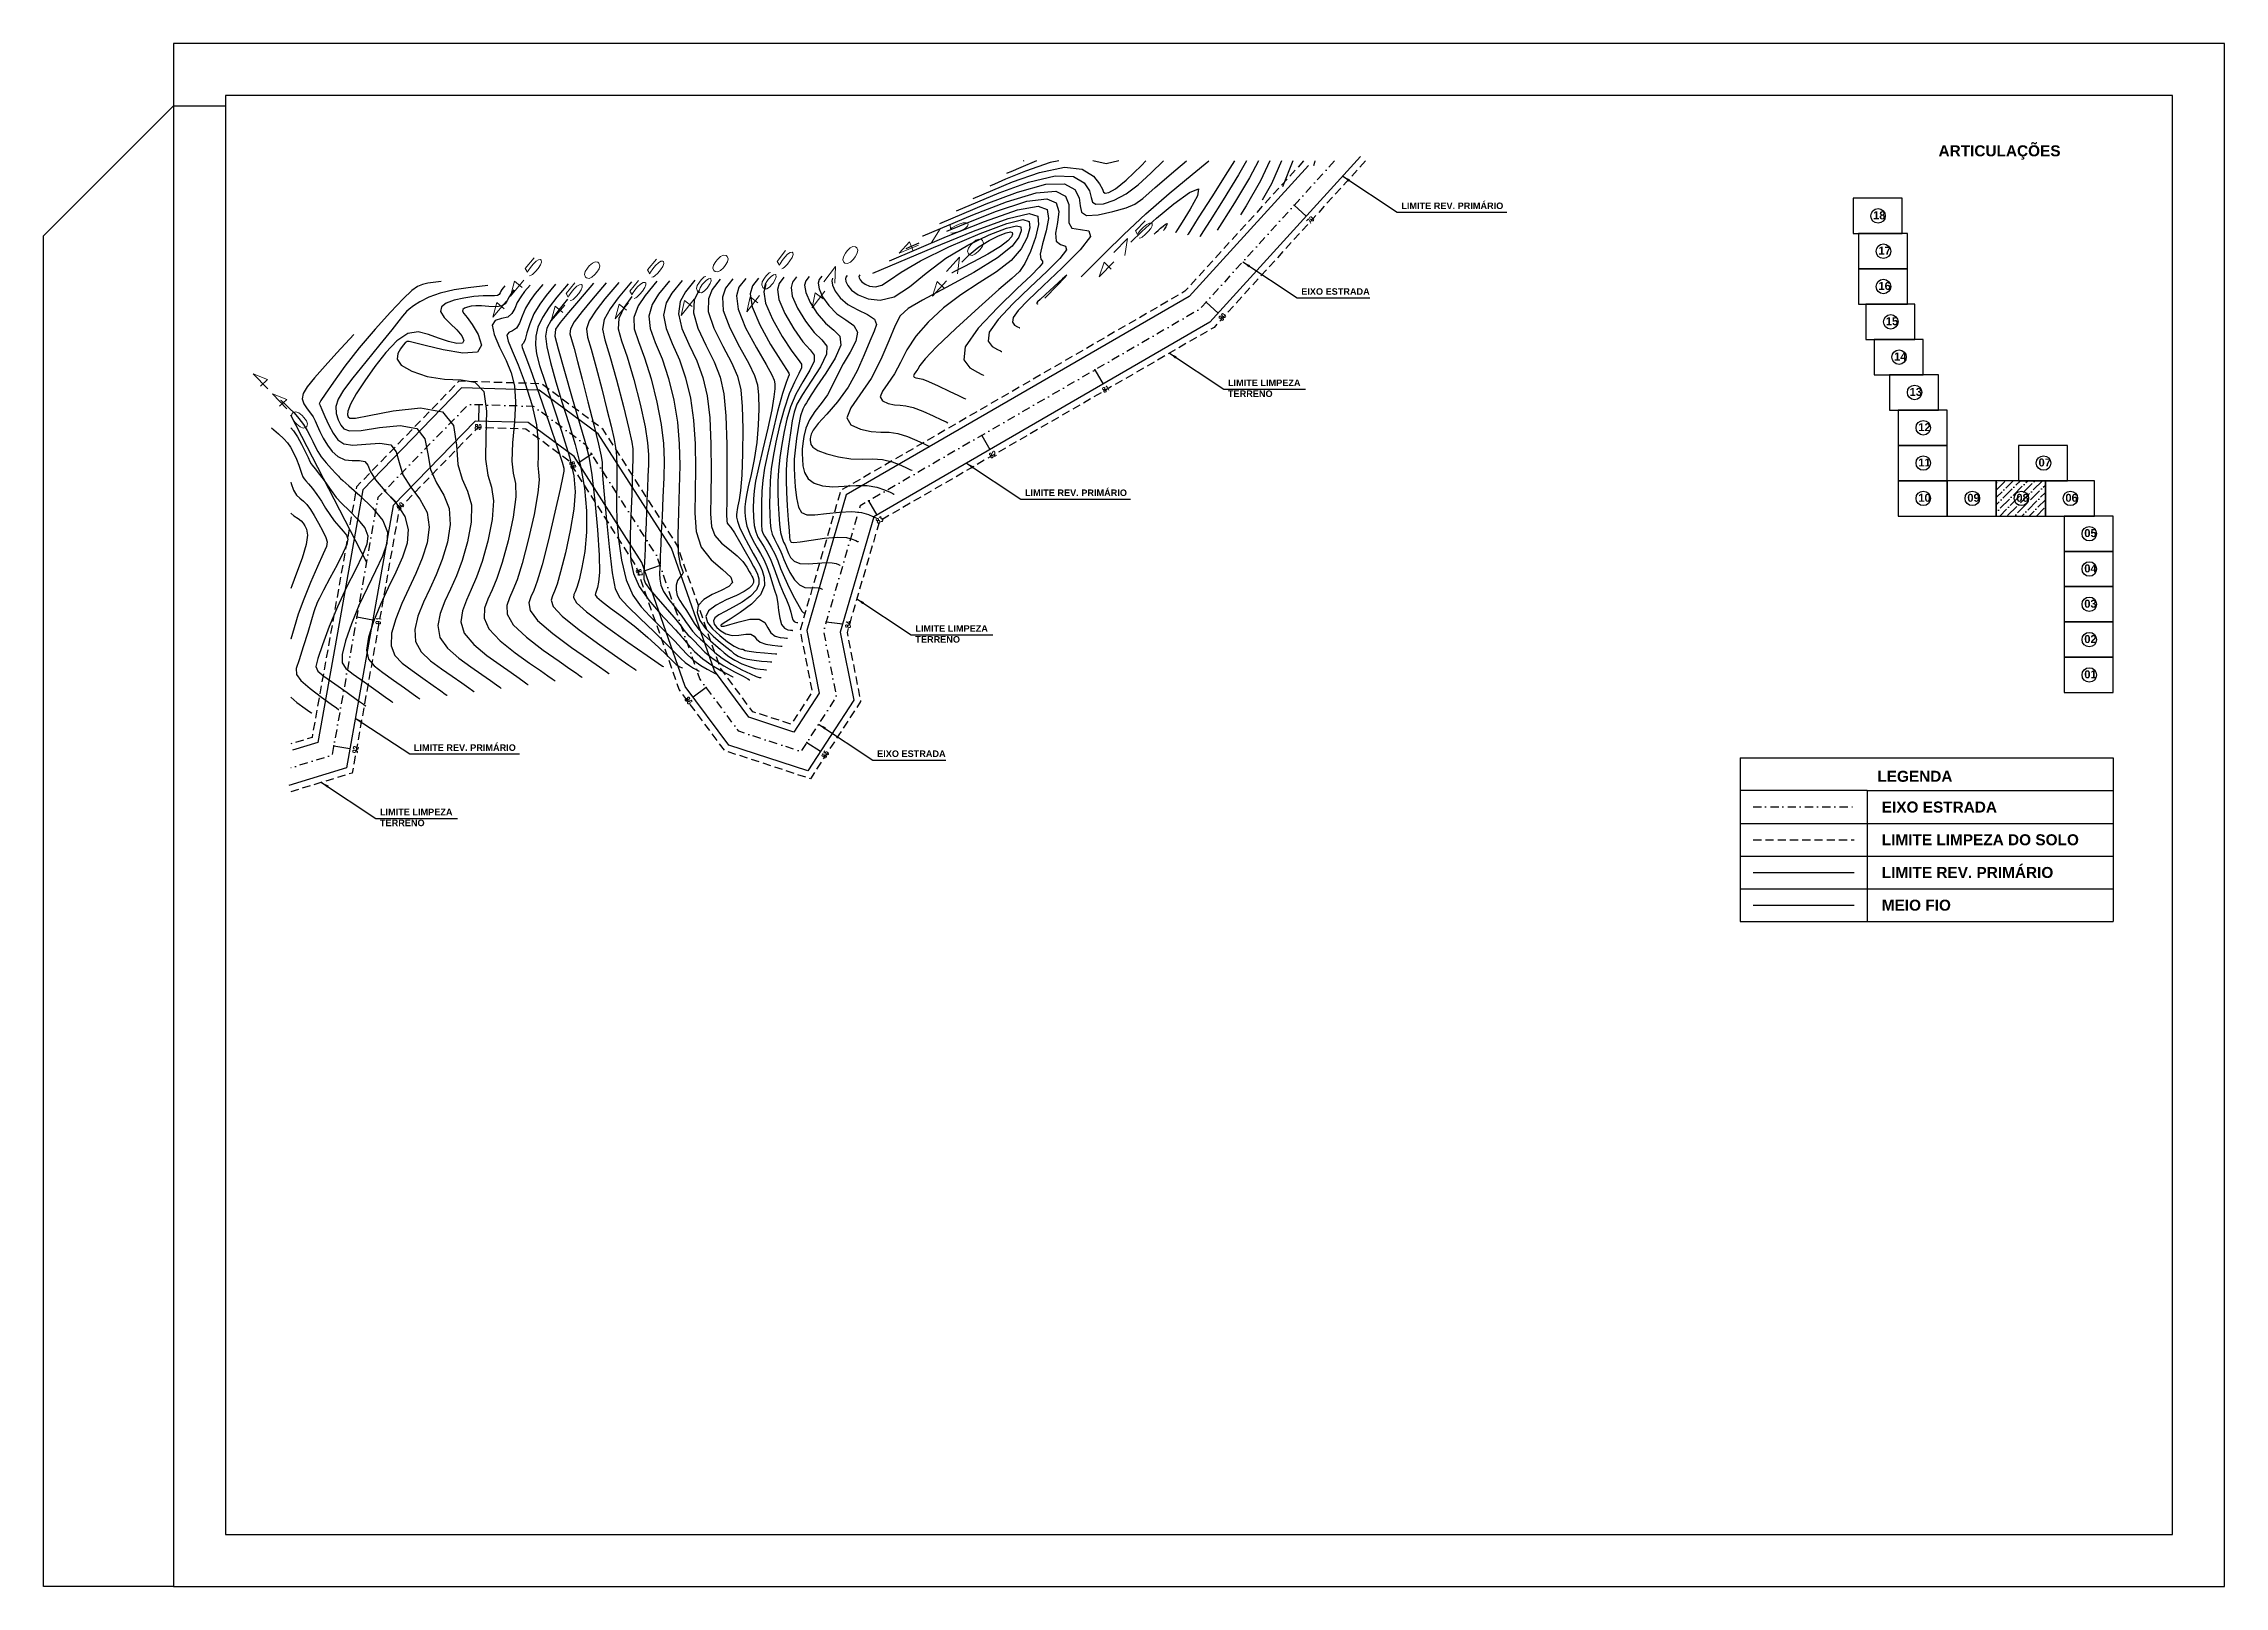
# Model space of a CAD drawing. Header units: millimetres. Extents: x 276147 to 291056, y 9594849 to 9609891.
# Drawn here: x 285312.3 to 285645.9, y 9596397.7 to 9596633.6 of the extents above; entities that cross this region are included whole.
import ezdxf
from ezdxf.enums import TextEntityAlignment as Align

# ---------------------------------------------------------------- set-up
doc = ezdxf.new("R2010")
doc.units = ezdxf.units.MM
doc.header["$LTSCALE"] = 10
for name, pattern in [('CONTINUO', [0]), ('DASHDOTX2', [50.8, 25.4, -12.7, 0, -12.7]), ('HIDDEN', [0.375, 0.25, -0.125])]:
    doc.linetypes.add(name, pattern=pattern)
for name, color, linetype in [('500-dim1', 6, 'Continuous'), ('Curvas mestras', 30, 'Continuous'), ('Curvas simples', 9, 'Continuous'), ('Curvas texto', 2, 'Continuous'), ('LINHA02', 8, 'Continuous'), ('TG', 7, 'CONTINUO'), ('Top_malha_coord', 8, 'Continuous')]:
    doc.layers.add(name, color=color, linetype=linetype)
doc.styles.add('r80', font='romans.shx')
doc.styles.add('ROMAND', font='romand', dxfattribs={"height": 0.2})
doc.styles.add('SIMPLEX', font='simplex', dxfattribs={"height": 0.2})
doc.styles.add('T7', font='arial.ttf')
doc.dimstyles.new('cadnorma_dim1', dxfattribs={"dimscale": 0, "dimtxt": 2, "dimasz": 1.199999999999999, "dimexe": 1, "dimexo": 2.5, "dimgap": 0.6, "dimtad": 1, "dimzin": 4, "dimdsep": 46, "dimtxsty": 'r80', "dimblk": 'ARCHTICK', "dimblk1": 'ARCHTICK', "dimblk2": 'ARCHTICK', "dimcen": -1, "dimdle": 1, "dimclrd": 1, "dimclre": 1, "dimclrt": 2, "dimaunit": 1, "dimazin": 0, "dimtfac": 1, "dimtix": 1, "dimtmove": 2, "dimatfit": 0, "dimfxl": 1, "dimarcsym": 0})

msp = doc.modelspace()

# ---------------------------------------------------------------- texts
at = {"layer": 'Curvas texto', "extrusion": (-0.0200587750042602, 0.0327446982403546, 0.999262443146182), "style": 'SIMPLEX'}
for s, rotation, width, p, p2 in [('475', 171.4989845924103, 3.299405168734654, (-5256305.487698696, -8028218.051951518, 308532.469858713), (-5256318.07415527, -8028216.170664937, 308532.469858713)), ('475', 193.8821249693199, 3.299405194351868, (-5256329.884205056, -8028198.751464833, 308532.4698587131), (-5256342.238765243, -8028201.804819283, 308532.4698587131)), ('445', 198.5409297912979, 3.299405133106586, (-5256247.613646424, -8028243.04993114, 308502.4698587129), (-5256259.679388152, -8028247.096658383, 308502.4698587129)), ('460', 199.7400005904968, 3.299405175690076, (-5256272.3351584, -8028227.671140178, 308517.4698587132), (-5256284.313575515, -8028231.969471531, 308517.4698587132)), ('465', 201.1614295283577, 3.299405284484347, (-5256281.226740348, -8028222.643854435, 308522.4698587127), (-5256293.094847171, -8028227.238000723, 308522.4698587127)), ('470', 201.1614268068504, 3.299405079344659, (-5256290.045753602, -8028217.786739938, 308527.4698587128), (-5256301.913859905, -8028222.380885377, 308527.4698587128)), ('470', 195.8034566868452, 3.299405226387887, (-5256306.619072538, -8028209.713694036, 308527.4698587127), (-5256318.864316474, -8028213.179546732, 308527.4698587127)), ('450', 198.2757373747167, 3.299405167367347, (-5256254.950715386, -8028237.714069979, 308507.4698587131), (-5256267.035058131, -8028241.704908063, 308507.4698587131)), ('455', 198.6571902725887, 3.29940513101862, (-5256263.463243715, -8028232.678251423, 308512.469858713), (-5256275.520749273, -8028236.749453252, 308512.469858713)), ('440', 102.1619862833084, 3.299405319022943, (-5256211.682085886, -8028256.204782168, 308497.4698587129), (-5256214.363210584, -8028243.76413454, 308497.4698587129))]:
    msp.add_text(s, height=1.5, rotation=rotation, dxfattribs=dict(at, width=width)).set_placement(p, p2, align=Align.FIT)
at = {"layer": 'TG', "color": 5, "extrusion": (-0.0415905386191974, -0.0456811494659998, 0.998089905610126), "style": 'ROMAND'}
for s, rotation, width, p, p2 in [('79', 89.98057461181853, 0.8555555580780188, (-6249551.645752109, 7274398.549506755, -450098.4992520118), (-6249551.645379168, 7274399.649506695, -450098.4992520118)), ('80', 89.98057451470011, 0.8324324306584918, (-6249551.645752108, 7274378.587708814, -450097.2636889408), (-6249551.645379165, 7274379.687708749, -450097.2636889408))]:
    msp.add_text(s, height=0.75, rotation=rotation, dxfattribs=dict(at, width=width)).set_placement(p, p2, align=Align.FIT)
at = {"layer": 'TG', "color": 5, "extrusion": (-0.0534728804882638, -0.0309385095222414, 0.998089905610126), "style": 'ROMAND'}
for s, rotation, width, p, p2 in [('81', 89.9805743206771, 0.9935483858218255, (-8163478.39998534, 5043423.148564719, -312009.1936185858), (-8163478.399612394, 5043424.248564654, -312009.1936185858)), ('82', 89.98057446625603, 0.8324324334778687, (-8163478.399985338, 5043403.186766769, -312007.958055515), (-8163478.399612394, 5043404.286766707, -312007.958055515)), ('83', 89.98057446619025, 0.8324324306587304, (-8163478.399985333, 5043383.224968821, -312006.7224924435), (-8163478.39961239, 5043384.324968755, -312006.7224924435))]:
    msp.add_text(s, height=0.75, rotation=rotation, dxfattribs=dict(at, width=width)).set_placement(p, p2, align=Align.FIT)
at = {"layer": 'TG', "color": 5, "extrusion": (-0.0617516326330926, 0.0018100238444682, 0.998089905610126), "style": 'ROMAND', "width": 0.8555555540715293}
msp.add_text('89', height=0.75, rotation=89.98057451470783, dxfattribs=at).set_placement((-9600816.011762606, 4090.021944321317, -92.70542391907162), (-9600816.011389663, 4091.121944256188, -92.70542391907162), align=Align.FIT)
at = {"layer": 'TG', "color": 5, "extrusion": (-0.0204317071587443, 0.0583016780354501, 0.998089905610126), "style": 'ROMAND'}
for s, rotation, width, p, p2 in [('88', 89.98057463604056, 0.832432433477032, (-3443177.894953257, -8945020.947834732, 553824.885658191), (-3443177.894580317, -8945019.847834794, 553824.885658191)), ('87', 89.98057453892217, 0.8324324292488025, (-3443182.049686663, -8945002.051180966, 553823.7160236915), (-3443182.049313721, -8945000.951181034, 553823.7160236915))]:
    msp.add_text(s, height=0.7500000000000002, rotation=rotation, dxfattribs=dict(at, width=width)).set_placement(p, p2, align=Align.FIT)
at = {"layer": 'TG', "color": 5, "extrusion": (-0.0430436304853295, -0.0443146273121233, 0.998089905610126), "style": 'ROMAND', "width": 0.8324324334773912}
msp.add_text('90', height=0.75, rotation=89.98057456327577, dxfattribs=at).set_placement((-6481659.399754902, 7069103.211766009, -437391.4606058528), (-6481659.399381961, 7069104.311765947, -437391.4606058528), align=Align.FIT)
at = {"layer": 'TG', "color": 5, "extrusion": (-0.0107613353796446, -0.0608336582823751, 0.998089905610126), "style": 'ROMAND'}
for s, rotation, width, p, p2 in [('91', 89.98057446622315, 0.9935483866621643, (-1390651.92767737, 9481401.181419201, -586703.9772161532), (-1390651.927304427, 9481402.281419137, -586703.9772161532)), ('92', 89.98057444190243, 0.8324324292492808, (-1390651.969368228, 9481381.214467732, -586702.7413340977), (-1390651.968995284, 9481382.314467665, -586702.7413340977))]:
    msp.add_text(s, height=0.75, rotation=rotation, dxfattribs=dict(at, width=width)).set_placement(p, p2, align=Align.FIT)
at = {"layer": 'TG', "color": 5, "extrusion": (-0.0067094003531753, -0.0614127370019508, 0.998089905610126), "style": 'ROMAND', "width": 0.8105263154348943}
msp.add_text('84', height=0.75, rotation=89.98057447228689, dxfattribs=at).set_placement((-758482.8018430813, 9552509.20167617, -591105.306400736), (-758482.8014701379, 9552510.301676106, -591105.306400736), align=Align.FIT)
at = {"layer": 'TG', "color": 5, "extrusion": (-0.0368047752152924, 0.0496180293897467, 0.998089905610126), "style": 'ROMAND', "width": 0.8324324306596856}
msp.add_text('86', height=0.7500000000000004, rotation=89.98057427215079, dxfattribs=at).set_placement((-5946434.582863541, -7523153.708753259, 465816.4478848442), (-5946434.582490594, -7523152.608753324, 465816.4478848442), align=Align.FIT)
at = {"layer": 'TG', "color": 5, "extrusion": (-0.0336211078045592, -0.0518281914517975, 0.998089905610126), "style": 'ROMAND', "width": 0.8324324313630369}
msp.add_text('85', height=0.75, rotation=89.98057456322644, dxfattribs=at).set_placement((-4983191.217576988, 8190586.076180298, -506807.1923801077), (-4983191.217204046, 8190587.176180233, -506807.1923801077), align=Align.FIT)
at = {"layer": 'Top_malha_coord', "color": 7, "attachment_point": 1, "style": 'T7'}
for s, width, insert, char_height in [('{\\fArial|b1|i0|c0|p34;ARTICULAÇÕES}', 9.05984542533406, (285602.1971230126, 9596618.007845208), 1.682079722240085), ('{\\fArial|b1|i0|c0|p34;LIMITE REV. PRIMÁRIO}', 16.67673822349752, (285520.0250751455, 9596609.260416763, 160.1796621240507), 1), ('{\\fArial|b1|i0|c0|p34;EIXO ESTRADA}', 16.67673822349752, (285504.7147816707, 9596596.157763187, 160.1796621240507), 1), ('{\\fArial|b1|i0|c0|p34;LIMITE LIMPEZA\\PTERRENO}', 16.67673822349752, (285493.5100296558, 9596582.200035999, 160.1796621240507), 1), ('{\\fArial|b1|i0|c0|p34;LIMITE REV. PRIMÁRIO}', 16.67673822349752, (285462.4580067495, 9596565.389175158, 160.1796621240507), 1), ('{\\fArial|b1|i0|c0|p34;LIMITE LIMPEZA\\PTERRENO}', 16.67673822349752, (285445.6910464342, 9596544.635067038, 160.1796621240507), 1), ('{\\fArial|b1|i0|c0|p34;LIMITE REV. PRIMÁRIO}', 16.67673822349752, (285368.9838759099, 9596526.414097149, 160.1796621240507), 1), ('{\\fArial|b1|i0|c0|p34;EIXO ESTRADA}', 16.67673822349752, (285439.8461474745, 9596525.487624796, 160.1796621240507), 1), ('{\\fArial|b1|i0|c0|p34;LEGENDA}', 9.05984542533406, (285592.8357952384, 9596522.37225335), 1.682079722240085), ('{\\fArial|b1|i0|c0|p34;EIXO ESTRADA}', 20.98438079227344, (285593.5144141868, 9596517.666739922), 1.682079722240085), ('{\\fArial|b1|i0|c0|p34;LIMITE LIMPEZA\\PTERRENO}', 16.67673822349752, (285363.7977465005, 9596516.571751712, 160.1796621240507), 1), ('{\\fArial|b1|i0|c0|p34;LIMITE LIMPEZA DO SOLO}', 31.11703686733381, (285593.5144141868, 9596512.666739922), 1.682079722240085), ('{\\fArial|b1|i0|c0|p34;LIMITE REV. PRIMÁRIO}', 41.98582607079879, (285593.5144141868, 9596507.666739922), 1.682079722240085), ('{\\fArial|b1|i0|c0|p34;MEIO FIO}', 41.98582607079879, (285593.5144141868, 9596502.666739924), 1.682079722240085)]:
    msp.add_mtext_dynamic_manual_height_columns(s, width=width, gutter_width=12.5, heights=[0], dxfattribs=dict(at, insert=insert, char_height=char_height))

# ---------------------------------------------------------------- blocks, each defined once
blk = doc.blocks.new('_ArchTick')
at = {"color": 0, "linetype": 'ByBlock', "const_width": 0.15}
blk.add_lwpolyline([(-0.5, -0.5), (0.5, 0.5)], dxfattribs=at)
blk = doc.blocks.new('ASDF')
at = {"layer": 'Top_malha_coord', "color": 7}
for points in [[(288117.2770572668, 9595425.095165152), (288124.7770572668, 9595425.095165152), (288124.7770572668, 9595430.494073676), (288117.2770572668, 9595430.494073676)], [(288118.1013027223, 9595419.696256628), (288125.6013027224, 9595419.696256628), (288125.6013027224, 9595425.095165152), (288118.1013027223, 9595425.095165152)], [(288118.1013027223, 9595414.297348104), (288125.6013027224, 9595414.297348104), (288125.6013027224, 9595419.696256628), (288118.1013027223, 9595419.696256628)], [(288119.2235212072, 9595408.89843958), (288126.7235212072, 9595408.89843958), (288126.7235212072, 9595414.297348104), (288119.2235212072, 9595414.297348104)], [(288120.4897937645, 9595403.499531057), (288127.9897937645, 9595403.499531057), (288127.9897937645, 9595408.89843958), (288120.4897937645, 9595408.89843958)], [(288122.8676055573, 9595398.100622533), (288130.3676055573, 9595398.100622533), (288130.3676055573, 9595403.499531057), (288122.8676055573, 9595403.499531057)], [(288124.19609628, 9595392.701714007), (288131.69609628, 9595392.701714007), (288131.69609628, 9595398.100622533), (288124.19609628, 9595398.100622533)], [(288124.19609628, 9595387.302805483), (288131.69609628, 9595387.302805483), (288131.69609628, 9595392.701714007), (288124.19609628, 9595392.701714007)], [(288142.5888804331, 9595387.302805483), (288150.0888804331, 9595387.302805483), (288150.0888804331, 9595392.701714007), (288142.5888804331, 9595392.701714007)], [(288124.19609628, 9595381.90389696), (288131.69609628, 9595381.90389696), (288131.69609628, 9595387.302805483), (288124.19609628, 9595387.302805483)], [(288131.69609628, 9595381.90389696), (288139.19609628, 9595381.90389696), (288139.19609628, 9595387.302805483), (288131.69609628, 9595387.302805483)], [(288139.19609628, 9595381.90389696), (288146.69609628, 9595381.90389696), (288146.69609628, 9595387.302805483), (288139.19609628, 9595387.302805483)], [(288146.69609628, 9595381.90389696), (288154.19609628, 9595381.90389696), (288154.19609628, 9595387.302805483), (288146.69609628, 9595387.302805483)], [(288149.5854278603, 9595376.504988436), (288157.0854278603, 9595376.504988436), (288157.0854278603, 9595381.90389696), (288149.5854278603, 9595381.90389696)], [(288149.5854278603, 9595371.106079912), (288157.0854278603, 9595371.106079912), (288157.0854278603, 9595376.504988436), (288149.5854278603, 9595376.504988436)], [(288149.5854278603, 9595365.707171388), (288157.0854278603, 9595365.707171388), (288157.0854278603, 9595371.106079912), (288149.5854278603, 9595371.106079912)], [(288149.5854278603, 9595360.308262864), (288157.0854278603, 9595360.308262864), (288157.0854278603, 9595365.707171388), (288149.5854278603, 9595365.707171388)], [(288149.5854278603, 9595354.90935434), (288157.0854278603, 9595354.90935434), (288157.0854278603, 9595360.308262864), (288149.5854278603, 9595360.308262864)]]:
    blk.add_lwpolyline(points, close=True, dxfattribs=at)
for centre in [(288121.1075160061, 9595427.794619417), (288121.9317614617, 9595422.39571089), (288121.9317614617, 9595416.996802364), (288123.0539799466, 9595411.59789384), (288124.3202525039, 9595406.19898532), (288126.6980642967, 9595400.800076792), (288128.0265550194, 9595395.401168272), (288128.0265550194, 9595390.002259746), (288146.4193391725, 9595390.002259746), (288128.0265550194, 9595384.603351222), (288135.5265550194, 9595384.603351222), (288143.0265550194, 9595384.603351222), (288150.5265550194, 9595384.603351222), (288153.4158865996, 9595379.204442697), (288153.4158865996, 9595373.805534175), (288153.4158865996, 9595368.406625653), (288153.4158865996, 9595363.007717127), (288153.4158865996, 9595357.608808603)]:
    blk.add_circle(centre, 1.10921345708195, dxfattribs=at)
at = {"layer": 'Top_malha_coord', "color": 7, "char_height": 1.216883596980453, "attachment_point": 1, "style": 'T7'}
for s, insert in [('{\\fArial|b1|i0|c0|p34;18}', (288120.3443937709, 9595428.492702857)), ('{\\fArial|b1|i0|c0|p34;17}', (288121.1686392266, 9595423.093794333)), ('{\\fArial|b1|i0|c0|p34;16}', (288121.1686392266, 9595417.694885807)), ('{\\fArial|b1|i0|c0|p34;15}', (288122.2908577114, 9595412.295977283)), ('{\\fArial|b1|i0|c0|p34;14}', (288123.5571302687, 9595406.89706876)), ('{\\fArial|b1|i0|c0|p34;13}', (288125.9349420615, 9595401.498160236)), ('{\\fArial|b1|i0|c0|p34;12}', (288127.2634327842, 9595396.099251712)), ('{\\fArial|b1|i0|c0|p34;11}', (288127.2634327842, 9595390.700343188)), ('{\\fArial|b1|i0|c0|p34;07}', (288145.6562169372, 9595390.700343188)), ('{\\fArial|b1|i0|c0|p34;10}', (288127.2634327842, 9595385.301434664)), ('{\\fArial|b1|i0|c0|p34;09}', (288134.7634327842, 9595385.301434664)), ('{\\fArial|b1|i0|c0|p34;08}', (288142.2634327842, 9595385.301434664)), ('{\\fArial|b1|i0|c0|p34;06}', (288149.7634327842, 9595385.301434664)), ('{\\fArial|b1|i0|c0|p34;05}', (288152.6527643644, 9595379.902526142)), ('{\\fArial|b1|i0|c0|p34;04}', (288152.6527643644, 9595374.503617616)), ('{\\fArial|b1|i0|c0|p34;03}', (288152.6527643644, 9595369.104709093)), ('{\\fArial|b1|i0|c0|p34;02}', (288152.6527643644, 9595363.705800567)), ('{\\fArial|b1|i0|c0|p34;01}', (288152.6527643644, 9595358.306892043))]:
    blk.add_mtext_dynamic_manual_height_columns(s, width=9.05984542533406, gutter_width=12.5, heights=[0], dxfattribs=dict(at, insert=insert))

# ---------------------------------------------------------------- hatches: boundary and pattern name
at = {"layer": 'Top_malha_coord'}
h = msp.add_hatch(dxfattribs=at)
h.set_pattern_fill('ANSI36', color=8, scale=0.25)
h.set_pattern_definition([(45, (-2538.547694101231, 1206.416925283149), (0.4209495056751168, 1.54348152080876), [1.984375, -0.396875, 0, -0.396875])])
h.paths.add_polyline_path([(285618.537733759, 9596566.725188147), (285611.037733759, 9596566.725188147), (285611.037733759, 9596561.326279623), (285618.537733759, 9596561.326279623)])
h.paths.add_polyline_path([(285615.9774059554, 9596564.025733886, -1), (285613.7589790413, 9596564.025733886, -1)], flags=0)
h.paths.add_polyline_path([(285613.7294632866, 9596562.83748174), (285616.2288060632, 9596562.83748174), (285616.2288060632, 9596565.345125223), (285613.7294632866, 9596565.345125223)], flags=24)

# ---------------------------------------------------------------- linework, layer by layer
at = {"color": 8, "linetype": 'HIDDEN', "ltscale": 0.5}
msp.add_line((285573.8463752033, 9596511.837534754), (285589.2889503078, 9596511.837534754), dxfattribs=at)
at = {"color": 8, "linetype": 'HIDDEN', "ltscale": 0.5, "elevation": 160.1796621240507, "flags": 128}
for points in [[(285514.5423674813, 9596615.613824315), (285491.3816177273, 9596590.17511381), (285440.2013395201, 9596560.563065408), (285435.2440654277, 9596543.533039108), (285437.3206752094, 9596532.992497988), (285429.6424878142, 9596521.156285787), (285416.5228502681, 9596525.443260347), (285409.5890753409, 9596534.790967153), (285402.938467271, 9596553.7684127), (285392.7358420736, 9596569.715053763), (285386.1013089309, 9596574.619989233), (285378.745442926, 9596574.835599607), (285366.7416040006, 9596562.477310063), (285363.4447746233, 9596543.840385824), (285359.5400612731, 9596522.032159943), (285350.1467361635, 9596519.162755683)], [(285505.075725693, 9596615.613824315), (285486.9363830348, 9596595.690398194), (285434.2651386107, 9596565.215701805), (285428.0465517016, 9596543.852610592), (285429.9044100154, 9596534.42241714), (285426.6996257315, 9596529.482122658), (285420.8165741884, 9596531.404469386), (285415.8439260665, 9596538.10830059), (285409.2746785716, 9596556.853584524), (285397.9360373838, 9596574.575811656), (285388.4989057184, 9596581.552718824), (285375.8708726969, 9596581.922863547), (285360.2229853179, 9596565.812923703), (285356.5530647431, 9596545.066920834), (285353.403622156, 9596527.476959884), (285350.1467361628, 9596526.482070167)]]:
    msp.add_lwpolyline(points, dxfattribs=at)
at = {"linetype": 'Continuous'}
for p in [(285503.6410239372, 9596608.839149736, 160.1796621240507), (285503.6410239372, 9596608.839149736, 160.1796621240507), (285490.1765431983, 9596594.050378596, 160.1796621240507), (285490.1765431983, 9596594.050378596, 160.1796621240507), (285473.1559947431, 9596583.67368602, 160.1796621240507), (285473.1559947431, 9596583.67368602, 160.1796621240507), (285378.9281693185, 9596578.331746848, 160.1796621240507), (285378.9281693185, 9596578.331746848, 160.1796621240507), (285396.2149450679, 9596570.771552717, 160.1796621240507), (285396.2149450679, 9596570.771552717, 160.1796621240507), (285455.8447361405, 9596573.657682873, 160.1796621240507), (285455.8447361405, 9596573.657682873, 160.1796621240507), (285364.5024744868, 9596565.195420692, 160.1796621240507), (285364.5024744868, 9596565.195420692, 160.1796621240507), (285438.5334775376, 9596563.641679725, 160.1796621240507), (285438.5334775376, 9596563.641679725, 160.1796621240507), (285406.6509161005, 9596553.757720634, 160.1796621240507), (285406.6509161005, 9596553.757720634, 160.1796621240507), (285360.2534854552, 9596545.892709605, 160.1796621240507), (285360.2534854552, 9596545.892709605, 160.1796621240507), (285432.0632879632, 9596545.128734993, 160.1796621240507), (285432.0632879632, 9596545.128734993, 160.1796621240507), (285413.7053667333, 9596535.116502956, 160.1796621240507), (285413.7053667333, 9596535.116502956, 160.1796621240507), (285356.7315843781, 9596526.205249418, 160.1796621240507), (285356.7315843781, 9596526.205249418, 160.1796621240507), (285429.0806948934, 9596526.721445307, 160.1796621240507), (285429.0806948934, 9596526.721445307, 160.1796621240507)]:
    msp.add_point(p, dxfattribs=at)
at = {"layer": '500-dim1', "ltscale": 0.1}
for points in [[(285332.204497896, 9596397.671586046), (285645.9229094472, 9596397.671586046), (285645.9229094472, 9596633.55606258), (285332.204497896, 9596633.55606258)], [(285340.1467361632, 9596405.613824314), (285637.9806711802, 9596405.613824314), (285637.9806711802, 9596625.613824312), (285340.1467361632, 9596625.613824312)]]:
    msp.add_lwpolyline(points, close=True, dxfattribs=at)
msp.add_lwpolyline([(285332.204497896, 9596397.671586046), (285312.3489022282, 9596397.671586046), (285312.3489022282, 9596604.16978099), (285332.204497896, 9596624.025376657), (285340.1467361632, 9596624.025376657)], dxfattribs=at)
at = {"layer": 'Curvas mestras', "linetype": 'CONTINUO'}
for points in [[(285467.6632358286, 9596615.613824312, 25.33777124693348), (285466.3267319715, 9596615.369865632, 25.31893707896552), (285462.5617787915, 9596614.081203487, 25.28558898714573), (285459.4966178224, 9596612.816583307, 25.2655004026924), (285457.7989797997, 9596612.090775836, 25.25520661779183), (285457.1735338441, 9596611.82337298, 25.25141416679571), (285457.0841844215, 9596611.785172433, 25.25087239276354)], [(285476.8123422634, 9596615.613824315, 25.52142657054818), (285474.8798177917, 9596615.191824073, 25.49646235510909), (285472.8632106484, 9596615.613824312, 25.44215335967313)], [(285501.6890676026, 9596615.613824315, 26.02079151698958), (285500.1590789419, 9596612.110468833, 26.10488015701731), (285498.7654690384, 9596609.62323465, 26.15840926303963)], [(285478.6463836534, 9596603.17878345, 20.96203404365542), (285480.3460139686, 9596604.817800898, 20.9424429645037), (285482.5838689562, 9596606.844974192, 20.92093655417875), (285485.2175577628, 9596609.05438942, 20.90140408408797), (285487.6054300508, 9596610.809190238, 20.89183439562066), (285488.9810246225, 9596611.364789426, 20.90124114792297), (285488.8424787266, 9596610.26808976, 20.93439764142704), (285487.7463434129, 9596608.231961897, 20.97911588443412), (285486.5137711766, 9596606.260766488, 21.01896758706744), (285485.791015344, 9596605.132066, 21.04144552597745), (285485.5247375644, 9596604.716229243, 21.04972687710279), (285485.4866973099, 9596604.656823847, 21.05090992045325)], [(285450.5318796933, 9596604.895052047, 20.34143510999593), (285452.4780500641, 9596605.720991673, 20.35343661168326), (285457.9310053098, 9596607.87240534, 20.39239755863992), (285462.7655981844, 9596609.450971363, 20.43771732712366), (285465.8098265832, 9596609.845988087, 20.48588164014245), (285467.2517066584, 9596609.206655083, 20.53577555410766), (285467.6192596257, 9596607.872146497, 20.5868839927457), (285467.4278982964, 9596606.19193513, 20.63810130869706), (285467.1425898501, 9596604.55668053, 20.68595958742981), (285467.2156960666, 9596603.367342893, 20.72640033791277), (285467.9033622013, 9596602.860276848, 20.75682023921718), (285468.6768914622, 9596602.613439636, 20.7804363168284), (285468.8113735421, 9596602.040186923, 20.8019206956119), (285467.7714660643, 9596600.694983667, 20.82512681608523), (285465.7801013645, 9596598.696727984, 20.85063357159697), (285463.2497797008, 9596596.305423303, 20.87820130176579), (285460.6089311307, 9596593.783206137, 20.90784021470199), (285458.3497098592, 9596591.400724472, 20.94056078014864), (285456.9802018756, 9596589.43075237, 20.9776236056091), (285456.8213142669, 9596588.074474484, 21.01887785221652), (285457.4452474862, 9596587.246705728, 21.05852747024937), (285458.2370220777, 9596586.790668592, 21.08936504132316), (285458.7089992776, 9596586.563773144, 21.10627442036957), (285458.8828850877, 9596586.48017977, 21.11250419143789), (285458.9077262024, 9596586.468237434, 21.11339417842419)], [(285452.7769768557, 9596600.145514617, 15.53844870339117), (285453.9810269345, 9596601.317647643, 15.52420882790784), (285455.4184210445, 9596602.490940187, 15.51461500666073), (285456.9653845863, 9596603.461180162, 15.51387443897283), (285458.4201768954, 9596604.174456147, 15.51970408336228), (285459.5615600455, 9596604.614433406, 15.52819817347654), (285460.2289200731, 9596604.775938423, 15.53630214211034), (285460.5041278724, 9596604.69844464, 15.54436593162563), (285460.5296733007, 9596604.432586715, 15.55359058289059), (285460.3798388788, 9596604.010611683, 15.564410513241), (285459.8560577594, 9596603.391208073, 15.57419350542796), (285458.6915557613, 9596602.514677767, 15.57954068601566), (285456.7687871941, 9596601.376655506, 15.57823553690423), (285454.5671343366, 9596600.194108363, 15.57279121145575), (285452.7152139591, 9596599.23933726, 15.56690330632), (285451.6825156377, 9596598.711478412, 15.56347068996138), (285451.3020481514, 9596598.517004203, 15.56220604476721), (285451.2476960798, 9596598.489221316, 15.56202541778066)], [(285444.3102591548, 9596602.25464338, 20.3030681106934), (285446.2564285256, 9596603.080583004, 20.31506959229909)], [(285433.017112481, 9596597.673193652, 15.22281263411014), (285432.9117829856, 9596597.272107728, 15.23384142542227), (285433.00606173, 9596596.63067394, 15.25675299586464), (285433.424885106, 9596595.72253356, 15.29491901214669), (285434.2101916359, 9596594.680693122, 15.3448228567463), (285435.3831711256, 9596593.67800074, 15.40122584838855), (285436.89073064, 9596592.842557166, 15.45886450496937), (285438.3826503111, 9596592.123485707, 15.51237583146167), (285439.4344285368, 9596591.425165327, 15.55637195418558), (285439.7332297964, 9596590.635470247, 15.58824737827263), (285439.4128679079, 9596589.576260895, 15.61652565884606), (285438.7188237675, 9596588.052891953, 15.65251278234382), (285437.8434397786, 9596585.95536916, 15.70367413721715), (285436.7665253671, 9596583.512300337, 15.76211320687753), (285435.4147544655, 9596581.036944335, 15.81609293693645), (285433.7827203172, 9596578.802303448, 15.85655881863522), (285432.1366874278, 9596576.920361718, 15.88518614354279), (285430.8108386209, 9596575.462849632, 15.90633263081281), (285430.0487021825, 9596574.467414113, 15.92365311793719), (285429.7311912543, 9596573.835370854, 15.9379908783917), (285429.6485624532, 9596573.43395798, 15.94948606766729), (285429.625127733, 9596573.142455004, 15.95856787122056), (285429.6214234484, 9596572.888333933, 15.96682077259493), (285429.6320413016, 9596572.611113144, 15.97611812214336), (285429.691036626, 9596572.26208646, 15.9887395785513), (285429.9903192993, 9596571.839657445, 16.00858977364578), (285430.7612608378, 9596571.354008112, 16.03997950911025), (285432.1461459511, 9596570.832590854, 16.0848653646276), (285433.9308911399, 9596570.371948633, 16.13578631441078), (285435.8123250998, 9596570.085894808, 16.18292709006664), (285437.548973355, 9596570.034842627, 16.21946076062477), (285439.1461547292, 9596570.065592976, 16.25051425522861), (285440.6708888798, 9596569.971548632, 16.28420285540369), (285442.1514959945, 9596569.612330008, 16.32569512885266), (285443.4615164264, 9596569.112448968, 16.36837246458481), (285444.4357920592, 9596568.662636027, 16.40266952533011), (285444.9645211311, 9596568.408457845, 16.42161214197722), (285445.1593162613, 9596568.314812722, 16.42859102230022), (285445.1871444236, 9596568.301435137, 16.42958800148653)], [(285384.2696250856, 9596595.926373184, -10.71693517718495), (285383.8939679307, 9596595.421873456, -10.70794407688345), (285383.5473169506, 9596594.844211092, -10.69597326186749), (285383.2798925058, 9596594.25815716, -10.68213710447571), (285382.9598806461, 9596593.75170103, -10.67196489471507), (285382.4099630924, 9596593.4186364, -10.67208955835349), (285381.5172132282, 9596593.31748266, -10.68669555105998), (285380.4262850797, 9596593.365659984, -10.71017310124853), (285379.3462283383, 9596593.445315242, -10.73446391967854), (285378.4453710802, 9596593.460514983, -10.75304542845379), (285377.7291638905, 9596593.402992466, -10.76553732339789), (285377.1623357442, 9596593.286402628, -10.77309507692962), (285376.7244367367, 9596593.121442107, -10.77647970846419), (285376.4542924909, 9596592.906994294, -10.77487525881997), (285376.4055527493, 9596592.638984272, -10.76707125504299), (285376.6234187891, 9596592.282042012, -10.75100131021145), (285377.1193209894, 9596591.675601073, -10.72117439485419), (285377.8962442579, 9596590.627797898, -10.67124344021113), (285378.8370700665, 9596589.075336972, -10.60148531183631), (285379.3442581482, 9596587.469198944, -10.53867290742028), (285378.7001637982, 9596586.388932496, -10.51620307934036), (285376.4848964596, 9596586.239422547, -10.55577215485073), (285373.4695891831, 9596586.72690698, -10.63227448044608), (285370.7231321694, 9596587.382961897, -10.70890388267844), (285369.0610473773, 9596587.824753193, -10.75674487565675), (285368.28540082, 9596588.011818876, -10.77844480974863), (285367.9448932638, 9596587.989285743, -10.78454163027027), (285367.6590073314, 9596587.793731276, -10.78387228617475), (285367.3303610561, 9596587.427530747, -10.77846941721191), (285366.9323553103, 9596586.884503132, -10.76866441763968), (285366.5116187534, 9596586.168065293, -10.75363325039188), (285366.4076981489, 9596585.320007697, -10.72792942230853), (285367.0333710309, 9596584.391711704, -10.68495071938059), (285368.6625769048, 9596583.456888912, -10.6216136403641), (285371.0139151141, 9596582.67855084, -10.54890860695423), (285373.667150974, 9596582.242039233, -10.48134467264435), (285376.218482631, 9596582.167190624, -10.42767760736433), (285378.3298506231, 9596581.811846657, -10.37365067292967), (285379.6796263252, 9596580.368345773, -10.29925395318105), (285380.0935816407, 9596577.346884133, -10.19193451272122), (285379.9870765745, 9596573.529083792, -10.06896745858512), (285379.9228656655, 9596570.014426537, -9.955085064892499), (285380.299610547, 9596567.58294632, -9.867845593977565), (285380.8595922788, 9596565.736905748, -9.796112097360037), (285381.1809980194, 9596563.65912158, -9.721573700106546), (285380.950972823, 9596560.773554834, -9.631634376095915), (285380.2924933257, 9596557.468744503, -9.536557526586419), (285379.437495058, 9596554.374373818, -9.452321381159436), (285378.5812878003, 9596551.965231232, -9.390563653051233), (285377.7726673494, 9596550.09653312, -9.345560440586723), (285377.0238027471, 9596548.468599083, -9.307247280227328), (285376.4003154189, 9596546.833116526, -9.266169992592495), (285376.1816233119, 9596545.147239087, -9.215315632373404), (285376.7005987521, 9596543.419486208, -9.14828143259774), (285378.1488406519, 9596541.676483907, -9.062093821496548), (285380.1528612962, 9596540.0172975, -8.967496292982558), (285382.1979005605, 9596538.559099872, -8.878661548628315), (285383.8593977297, 9596537.397440992, -8.807243105923133), (285385.0735847347, 9596536.5413791, -8.754817847188404), (285385.866890918, 9596535.978349533, -8.720443510592757), (285386.2832555915, 9596535.682300407, -8.702384386412179), (285386.4366529459, 9596535.573230047, -8.695731040116241), (285386.458567139, 9596535.557648566, -8.694780556336354)], [(285392.5035668565, 9596594.4977849, -5.501146758990671), (285391.1658296618, 9596592.852998782, -5.474102156495519), (285389.9976900006, 9596591.285840403, -5.446196897097706), (285389.3068073076, 9596590.045705901, -5.419427583660308), (285389.1033020532, 9596588.8256502, -5.383532819538686), (285389.3229124602, 9596587.179640403, -5.325186576079886), (285389.89451889, 9596584.788599353, -5.235360681803741), (285390.7195682549, 9596581.841268752, -5.122218302244164), (285391.6926506034, 9596578.65334503, -4.998220406673227), (285392.7098522001, 9596575.473580867, -4.873604259130388), (285393.6732311547, 9596572.282946892, -4.749712333400111), (285394.486339797, 9596568.995471988, -4.625663503390113), (285395.0650938849, 9596565.568349227, -4.501742906137678), (285395.3748518913, 9596562.131433427, -4.382901116824086), (285395.3933377247, 9596558.857746618, -4.275255031676807), (285395.126803952, 9596555.914478997, -4.184157773237984), (285394.6956407842, 9596553.445495568, -4.111906971808367), (285394.2487660917, 9596551.588828534, -4.060036471488728), (285393.9038788649, 9596550.417004503, -4.028560246948927), (285393.6537805563, 9596549.740515767, -4.011412846008623), (285393.4600487319, 9596549.30434504, -4.001008916672162), (285393.3789232583, 9596548.845020568, -3.987585852879874), (285393.8453011846, 9596548.065245776, -3.952671641451615), (285395.3887388532, 9596546.659265626, -3.875616944653757), (285398.275772149, 9596544.483000467, -3.746350105644978), (285401.7208341142, 9596542.039064117, -3.597110351689933), (285404.6753333291, 9596539.991742795, -3.47071457377433), (285406.3500094871, 9596538.83634044, -3.39923660093018), (285406.992920742, 9596538.392231928, -3.371778137425735), (285407.1114573598, 9596538.30980888, -3.366697773188661), (285407.1293869731, 9596538.297060575, -3.365920114182245), (285407.1359926705, 9596538.292362994, -3.36563357969544), (285407.1369359151, 9596538.291692765, -3.36559268281826)], [(285402.3081969324, 9596594.887971604, -0.3134281989446208), (285401.1462423681, 9596593.238819623, -0.2827119450926148), (285400.3457534204, 9596591.531027924, -0.2428182251428552), (285400.2554233971, 9596589.941302573, -0.1925379732533656), (285400.7596517157, 9596588.133948967, -0.123191375427723), (285401.626767568, 9596585.645172844, -0.0242308814454191), (285402.6345555624, 9596582.21622456, 0.108361782771226), (285403.5986149591, 9596578.408529963, 0.2524877447608561), (285404.3439994325, 9596574.988559553, 0.3795188360704742), (285404.7451486425, 9596572.516956776, 0.4685629599002823), (285404.8740451727, 9596570.731048036, 0.5296725810944736), (285404.8520535892, 9596569.162331698, 0.5806361884201579), (285404.7830668488, 9596567.441937285, 0.6356267535916232), (285404.7010854825, 9596565.599524856, 0.6943548621816263), (285404.6226364065, 9596563.764383607, 0.7529156080304347), (285404.5589100821, 9596562.021088587, 0.8087621954359747), (285404.4997581285, 9596560.275349194, 0.8647807062111496), (285404.4296966992, 9596558.388155663, 0.9252155166791451), (285404.3395201778, 9596556.301560393, 0.9917807141641788), (285404.2451378468, 9596554.281850468, 1.056069729008868), (285404.1687352076, 9596552.676369142, 1.107145858786225), (285404.1625245502, 9596551.694622848, 1.139191902507718), (285404.3988172796, 9596550.99474978, 1.166869191194109), (285405.0799495862, 9596550.097049313, 1.209958582741364), (285406.3060306535, 9596548.67263696, 1.281246798610936), (285407.7682696476, 9596546.995897768, 1.365544014468014), (285409.0556457367, 9596545.492036913, 1.440666078622143), (285409.8616172459, 9596544.484040696, 1.489875706527072), (285410.2975431618, 9596543.886034977, 1.518222270507521), (285410.5792546328, 9596543.509928733, 1.536201803919084), (285410.8922764496, 9596543.182851724, 1.553203215505618), (285411.3008939913, 9596542.7928238, 1.574186405897762), (285411.839082269, 9596542.243081564, 1.603004201696876), (285412.5484758774, 9596541.466855768, 1.642680311374988), (285413.5013476829, 9596540.517331632, 1.692922690508112), (285414.7776301301, 9596539.477687504, 1.752610209255635), (285416.3832001798, 9596538.43739073, 1.818929095435578), (285418.0277038505, 9596537.51106271, 1.882294891900073), (285419.3467346905, 9596536.81961984, 1.931430363012168), (285420.074944109, 9596536.444055485, 1.958354951846104), (285420.3432320003, 9596536.305689823, 1.968274536400258), (285420.3815581268, 9596536.285923015, 1.969691614769089)], [(285412.563071101, 9596595.786019983, 4.866686320604912), (285411.8833067999, 9596594.340379553, 4.900413016355287), (285411.7338841627, 9596592.4112267, 4.960629722543217), (285412.4268353582, 9596590.042447977, 5.052161929346312), (285413.643048649, 9596587.457534935, 5.161280356729093), (285414.9056308261, 9596584.924882116, 5.269617065295733), (285415.8310623197, 9596582.577409603, 5.365117803772137), (285416.4093441516, 9596580.006154573, 5.460983105036121), (285416.7238499886, 9596576.666681768, 5.576727103881693), (285416.8549337043, 9596572.281758288, 5.723047398295875), (285416.8708420154, 9596567.642961808, 5.875374840721178), (285416.8367968421, 9596563.809071373, 6.000323678457334), (285416.811907908, 9596561.561046673, 6.073489291218264), (285416.8308261126, 9596560.568557916, 6.106391779586829), (285416.9220901537, 9596560.223454943, 6.119532409039947), (285417.1183723058, 9596559.983212613, 6.1313449636541), (285417.4688851498, 9596559.567807812, 6.151993356095318), (285418.0269778448, 9596558.76284245, 6.189574077699488), (285418.8069608896, 9596557.45339486, 6.248140244078512), (285419.6670161304, 9596555.922441097, 6.315572252762194), (285420.4262867558, 9596554.55243363, 6.375707125265308), (285420.9501563904, 9596553.622164655, 6.416706924941081), (285421.2889504046, 9596552.995782204, 6.444033577080972), (285421.539230607, 9596552.433775024, 6.467473935600992), (285421.7475986477, 9596551.74405143, 6.494258089023333), (285421.7608035188, 9596550.92418808, 6.521389151198945), (285421.3756360579, 9596550.019183205, 6.543313445672082), (285420.4648444429, 9596549.07896984, 6.555840323769642), (285419.2050152615, 9596548.17324122, 6.560230742299153), (285417.8486934409, 9596547.376625376, 6.559108705990638), (285416.6220906442, 9596546.74042102, 6.555334092091925), (285415.6460894325, 9596546.222594602, 6.552710838357142), (285415.0152361025, 9596545.757783247, 6.555278694871503), (285414.7941900662, 9596545.29009422, 6.566167149142983), (285414.9280552117, 9596544.80152032, 6.584864314968853), (285415.3320455568, 9596544.283529498, 6.609947820109937), (285415.9336236695, 9596543.749836244, 6.63951217013846), (285416.7092273673, 9596543.303155273, 6.669718542750615), (285417.6475450243, 9596543.068450844, 6.696244935886625), (285418.7085154723, 9596543.110669557, 6.716158952130627), (285419.7370893685, 9596543.25468931, 6.732086748790152), (285420.5494708237, 9596543.265370332, 6.748044148294411), (285421.0389101333, 9596542.977985863, 6.767286211051668), (285421.4068243185, 9596542.509458207, 6.790024686462402), (285421.9316785783, 9596542.047120692, 6.815710667320218), (285422.7963497269, 9596541.73830452, 6.843187269204918), (285423.801373048, 9596541.570339434, 6.868865711355737), (285424.6516974366, 9596541.490552047, 6.888549308557685), (285425.1264328631, 9596541.453074817, 6.899307034767388), (285425.3013355991, 9596541.439267468, 6.903270410173262), (285425.3263219891, 9596541.437294556, 6.90383662641716)], [(285422.8050899739, 9596596.705086727, 10.045854040221), (285422.5175288455, 9596595.6100804, 10.07596377554318), (285422.774918847, 9596593.858898327, 10.13851476714217), (285423.8263756633, 9596591.407699564, 10.23994427678144), (285425.3265268421, 9596588.760195114, 10.35681340363544), (285426.7813736492, 9596586.556983488, 10.45821413709518), (285427.7843379437, 9596585.251752183, 10.52111817270952), (285428.2785159722, 9596584.550547743, 10.55401577023758), (285428.2944215774, 9596583.97250572, 10.57327683494395), (285427.885245252, 9596583.104433443, 10.59350894615954), (285427.1948741048, 9596581.803829376, 10.62227004740589), (285426.3898739007, 9596579.995865747, 10.66535573089231), (285425.6147911086, 9596577.67343462, 10.72590048125448), (285424.9261060131, 9596575.100307278, 10.79639457355688), (285424.3582796043, 9596572.607974825, 10.86666717552316), (285423.9367852176, 9596570.445598423, 10.929064899075), (285423.6511265794, 9596568.533020513, 10.98600371906968), (285423.4818167589, 9596566.70775258, 11.0424170270303), (285423.407735541, 9596564.859662913, 11.10148975652146), (285423.4012305443, 9596563.088036928, 11.1594133544454), (285423.4330191028, 9596561.54451782, 11.21063083716171), (285423.4866666065, 9596560.334814737, 11.25134833422225), (285423.5971366864, 9596559.380908633, 11.28482428685265), (285423.8122470272, 9596558.558846388, 11.31608036996067), (285424.1576008133, 9596557.76651554, 11.34897664116897), (285424.5699571784, 9596556.989150178, 11.38272749210909), (285424.9638637482, 9596556.233822037, 11.41538585487023), (285425.2833462062, 9596555.492611337, 11.44608764662143), (285425.5903464742, 9596554.697632316, 11.47830080308222), (285425.9762875301, 9596553.7660067, 11.51657633812601), (285426.5119892305, 9596552.66908285, 11.56327474097224), (285427.1858689548, 9596551.595116692, 11.61199457411157), (285427.9657439651, 9596550.786592783, 11.65414387054943), (285428.8084394196, 9596550.411857717, 11.68333942906201), (285429.6268010952, 9596550.34271932, 11.70203246482151), (285430.3226806703, 9596550.376849473, 11.71488285318219), (285430.8215284287, 9596550.353556165, 11.72565980893296), (285431.1431810979, 9596550.278697977, 11.73456954778839), (285431.331073006, 9596550.199767588, 11.74092767041611), (285431.4264167892, 9596550.153931953, 11.74434354345749), (285431.4615442876, 9596550.137044977, 11.74560204512409), (285431.4665626451, 9596550.134632837, 11.74578182460709)], [(285348.5880001178, 9596579.06247641, -15.8842728585264), (285348.6675396231, 9596578.98864626, -15.88025688551397), (285348.8205628607, 9596578.855965136, -15.87283735107894), (285349.07497975, 9596578.639408527, -15.86063397847147), (285349.4537319537, 9596578.298871323, -15.84187204730961), (285349.9785175747, 9596577.79048052, -15.81467833011675), (285350.6501928203, 9596577.089585833, -15.77822787835293), (285351.3862373378, 9596576.248437952, -15.73588936627175), (285352.0832888822, 9596575.33851228, -15.69207981260524), (285352.6604883596, 9596574.423862403, -15.65052131222592), (285353.126989251, 9596573.538845604, -15.61215597120144), (285353.514448185, 9596572.71039634, -15.57723093920185), (285353.8658296136, 9596571.948374184, -15.54520685303987), (285354.2693323028, 9596571.19434623, -15.51239846759972), (285354.8244628376, 9596570.372802697, -15.47433395925009), (285355.5816357849, 9596569.448087953, -15.42883293269233), (285356.3948996065, 9596568.543948032, -15.38288017493005), (285357.0692107352, 9596567.823978107, -15.34575173756138), (285357.4601475872, 9596567.405619003, -15.32419508127759), (285357.6257615011, 9596567.221686108, -15.31484334429524), (285357.6747287926, 9596567.158837436, -15.3118009157738), (285357.7472906402, 9596567.080706302, -15.30778407092703), (285358.1099646953, 9596566.75883613, -15.28995658320173), (285359.0608394707, 9596565.941744627, -15.24409395895463), (285360.743191801, 9596564.4756383, -15.16228048086896), (285362.6810607771, 9596562.597462932, -15.06183483297036), (285364.2436748052, 9596560.641850099, -14.96638435750765), (285364.9409850659, 9596558.851850972, -14.89373060033222), (285364.8458278096, 9596557.104184072, -14.83837168276341), (285364.1717600562, 9596555.183985503, -14.78897990416999), (285363.1240401168, 9596552.927996745, -14.73608519878735), (285361.8747214398, 9596550.379367825, -14.67764781511187), (285360.5875577594, 9596547.632852128, -14.61348559087173), (285359.4217065794, 9596544.821212487, -14.54475415244496), (285358.5179464412, 9596542.2292334, -14.47795963580984), (285358.0124596488, 9596540.179705787, -14.42094586757275), (285358.0219101543, 9596538.86996735, -14.37783751726647), (285358.5848884781, 9596537.99553088, -14.33788223415877), (285359.7204677914, 9596537.126456948, -14.28660852330768), (285361.3687859722, 9596535.95854154, -14.21524961091609), (285363.1542487298, 9596534.690527273, -14.13785758954736), (285364.6223244784, 9596533.646891184, -14.07418928070956), (285365.4371242118, 9596533.067541236, -14.0388486912384), (285365.7373132206, 9596532.854097098, -14.02582850036242), (285365.7801973631, 9596532.823604366, -14.02396844981967)]]:
    msp.add_polyline3d(points, dxfattribs=at)
at = {"layer": 'Curvas simples', "linetype": 'CONTINUO'}
for points in [[(285449.4198296608, 9596606.066854801, 22.28218983821307), (285456.5120559449, 9596609.064431677, 22.32632901423813), (285461.2934122901, 9596610.866229896, 22.36326506888463), (285465.6264468147, 9596612.060771296, 22.4111008174691), (285468.5208850163, 9596612.101932537, 22.46785374827187), (285470.0954250545, 9596611.257900063, 22.52711839226277), (285470.7460085121, 9596610.00044102, 22.58138343991914), (285470.8973434356, 9596608.757353716, 22.62515583637605), (285471.0892057606, 9596607.780572137, 22.66101522601411), (285471.890137883, 9596607.278060444, 22.69355954035154), (285473.6569589418, 9596607.375384357, 22.72583677052489), (285475.8995970136, 9596607.86850284, 22.75469561209638), (285477.9162519197, 9596608.470977433, 22.77543468660178), (285479.2568490622, 9596609.024681408, 22.78420101912661), (285480.4781941949, 9596609.884744048, 22.78053451059122), (285482.3888166668, 9596611.534612367, 22.76482322850234), (285485.5169175943, 9596614.240280297, 22.73895374118319), (285487.1491967626, 9596615.613824315, 22.72670994684231)], [(285451.9746139152, 9596607.972961012, 23.27175066541849), (285458.5290588846, 9596610.736151183, 23.31277523193012), (285462.974616779, 9596612.363141678, 23.34869886035767), (285467.0568706309, 9596613.36567176, 23.39779253627376), (285469.876414232, 9596613.229904262, 23.45883981869292), (285471.5172847538, 9596612.28352305, 23.52278980505389), (285472.3093829539, 9596611.064587787, 23.57863317986221), (285472.5981728754, 9596610.030903818, 23.61830288012015), (285472.7913616715, 9596609.31924243, 23.6455012084657), (285473.3122207721, 9596608.98611662, 23.6668728708496), (285474.4677154338, 9596609.07886761, 23.68702844097015), (285476.0995812169, 9596609.608147487, 23.70244192812561), (285477.9332475029, 9596610.575434558, 23.7075532741469), (285479.7701855505, 9596611.973688995, 23.69860798397303), (285481.7160381205, 9596613.76179733, 23.67907392749066), (285483.6621534231, 9596615.613824315, 23.65745060328817)], [(285454.5293991673, 9596609.87906622, 24.26131154547647), (285460.5460618259, 9596612.407871684, 24.2992214168512), (285464.6558202701, 9596613.860054456, 24.33413259909457), (285468.4872944448, 9596614.670571227, 24.3844842876747), (285471.2319424474, 9596614.357875988, 24.44982586885771), (285472.9391434507, 9596613.309145045, 24.51846123030146), (285473.8727573981, 9596612.128735548, 24.57588288697616), (285474.299001317, 9596611.30445492, 24.61144987095349), (285474.4935175846, 9596610.857913723, 24.62998715802996), (285474.7343046633, 9596610.694173796, 24.6401861887166), (285475.2784719281, 9596610.78235186, 24.64822007876092), (285476.2995654175, 9596611.347791126, 24.65018827686754), (285477.950242084, 9596612.679890692, 24.63967187414846), (285480.2835230408, 9596614.922697574, 24.61301493618839), (285480.9629979689, 9596615.613824315, 24.60400699040393)], [(285464.2199922228, 9596615.613824312, 26.26939112083167), (285461.8121928598, 9596614.620416852, 26.25361080383618), (285460.2828873981, 9596613.966579257, 26.24433768497283), (285459.7194600157, 9596613.725691093, 26.24092131239331), (285459.6389696757, 9596613.69127864, 26.24043324016702)], [(285462.2602577521, 9596615.625816977, 27.23039734859221), (285462.1937549277, 9596615.59738385, 27.229994120225)], [(285471.0604253197, 9596597.890156696, 21.98379710785548), (285474.7088844318, 9596601.59356194, 21.93567835077147), (285477.5610896519, 9596604.389537968, 21.90131135468573), (285480.9312070252, 9596607.522085497, 21.86631164289747), (285484.5332364995, 9596610.64799911, 21.83618462333425), (285488.0117744683, 9596613.529552603, 21.81158609144359), (285490.5741575314, 9596615.613824315, 21.79472307102817)], [(285494.5021629123, 9596615.613824315, 21.87357220287263), (285493.4546370462, 9596613.934841687, 21.90756296678182), (285491.0324645983, 9596610.121055022, 21.98391476195275), (285488.9726418751, 9596606.899854392, 22.04812184043431), (285487.8214537597, 9596605.102087688, 22.08392415140725), (285487.3973323489, 9596604.439752642, 22.09711448531334), (285487.3367432915, 9596604.345133923, 22.09899879436443)], [(285496.3463544364, 9596615.613824315, 22.91132983099833), (285495.1307472715, 9596613.478748973, 22.95689224303669), (285492.7801585938, 9596609.665428843, 23.03466569286275), (285490.7776956149, 9596606.517902538, 23.09760996254363), (285489.6581687434, 9596604.769579267, 23.13242762294567), (285489.2457115797, 9596604.125459904, 23.14525519273912), (285489.186789271, 9596604.033442996, 23.14708770093012)], [(285498.1555888255, 9596615.613824315, 23.94838574423728), (285496.8068584938, 9596613.022655258, 24.0062215720277), (285494.5278525874, 9596609.209801668, 24.08541665642724), (285492.5827503526, 9596606.135949688, 24.14709813738909), (285491.8792824436, 9596605.037370307, 24.16897621963608)], [(285499.9350831287, 9596615.613824315, 24.98484466740202), (285498.4829687188, 9596612.566562545, 25.05555084822436), (285496.2755465829, 9596608.754175492, 25.13616758727903), (285495.4195260422, 9596607.393706536, 25.16356521656007)], [(285503.4210056983, 9596615.613824315, 27.05629581694421), (285501.8450109737, 9596611.678899093, 27.15360300199563)], [(285506.7867104186, 9596615.613824315, 29.12533376371352), (285506.7534351461, 9596615.387531053, 29.13208118369539), (285506.574702147, 9596614.857350813, 29.14586677824582)], [(285446.8650444064, 9596604.160748588, 21.2926289908678), (285454.4950530057, 9596607.392712176, 21.33988279660434), (285459.612208799, 9596609.36931712, 21.37783133008952), (285464.1960230009, 9596610.755871827, 21.42440906606816), (285467.1653558009, 9596610.97396081, 21.47686767785081), (285468.6735663549, 9596610.232277073, 21.53144699955328), (285469.1826340677, 9596608.936293256, 21.58413373274698), (285469.1661999093, 9596607.475610897, 21.63166874650369), (285469.1445271636, 9596606.176363124, 21.67380857465059), (285469.649539683, 9596605.348812962, 21.71106386531346), (285470.9471335856, 9596605.128703387, 21.74432396216753), (285472.2390930402, 9596604.953694193, 21.77599306727961), (285472.4611744841, 9596604.086926118, 21.808854044913), (285470.888698889, 9596602.03387024, 21.84456514494696), (285468.1552264193, 9596599.269338027, 21.88028515424548), (285465.2338827709, 9596596.510469293, 21.91204833067923), (285462.9331775329, 9596594.33492678, 21.93715500258577), (285461.4031578079, 9596592.762439966, 21.9579706401305), (285460.6292585892, 9596591.67326026, 21.97812689692682), (285460.5449665073, 9596590.953733066, 22.00001294419371), (285460.8759737583, 9596590.5145877, 22.02104774097415), (285461.2960231896, 9596590.272652488, 22.03740757974765), (285461.5464147243, 9596590.152281277, 22.04637826260614), (285461.6386636032, 9596590.107933043, 22.04968326937842), (285461.6518421588, 9596590.101598293, 22.05015539270562)], [(285439.2006886462, 9596598.442430964, 18.32394641606106), (285448.4440441851, 9596602.377552668, 18.38054417635749), (285454.5685973275, 9596604.878579782, 18.42153006114267), (285459.9047505546, 9596606.841171434, 18.46433385697628), (285463.1006793203, 9596607.594985787, 18.50378594748645), (285464.4232706076, 9596607.194939328, 18.54344415941477), (285464.5440902815, 9596605.8772641, 18.58904816725726), (285464.0612395958, 9596603.921695296, 18.643437399503), (285463.2789763431, 9596601.781976657, 18.69785073111734), (285462.4280947121, 9596599.955359044, 18.74062668017313), (285461.6175360454, 9596598.73964548, 18.76419342184408), (285460.4688373318, 9596597.634863527, 18.77733737885455), (285458.4816777238, 9596595.941596912, 18.79293439942148), (285455.3945066845, 9596593.214571657, 18.82032535164353), (285451.9008259604, 9596590.025098033, 18.85471010816718), (285448.9329036111, 9596587.19862962, 18.88775344813211), (285447.1839533013, 9596585.36160274, 18.91284304319151), (285446.3909570994, 9596584.344376683, 18.9302581156694), (285446.0518466874, 9596583.778297473, 18.94200073011188), (285445.7640711297, 9596583.356010256, 18.95006191786115), (285445.5231750696, 9596583.015378712, 18.95638838128389), (285445.4242225474, 9596582.755571628, 18.96291563360455), (285445.5299977227, 9596582.573902013, 18.97099202769777), (285445.774157252, 9596582.460267667, 18.97961685233486), (285446.0580799112, 9596582.402710598, 18.98720227662443), (285446.3409787738, 9596582.36825391, 18.99401017625087), (285446.8134260827, 9596582.239838084, 19.00770192654772), (285447.7238303721, 9596581.879382687, 19.03778871524582), (285449.1995559028, 9596581.21233964, 19.08927005526811), (285450.8837778457, 9596580.418293284, 19.14909841955841), (285452.2986240918, 9596579.740357297, 19.1997146437966), (285453.0873839359, 9596579.361173183, 19.22797331170613), (285453.3779792469, 9596579.221473772, 19.23838439144629), (285453.4194932915, 9596579.201516714, 19.23987169712518)], [(285441.7554739004, 9596600.348537168, 19.31350726346454), (285450.4610471246, 9596604.049272172, 19.36699039404948), (285456.2498018186, 9596606.37549256, 19.40696381996122), (285461.3351743706, 9596608.1460719, 19.45102557572272), (285464.4542973677, 9596608.718016362, 19.49489556983781), (285465.8298469591, 9596608.181032093, 19.54010414137474), (285466.0558851816, 9596606.807998732, 19.58963428563174), (285465.6895966814, 9596604.908258367, 19.64453390360313), (285465.1406535388, 9596602.936998935, 19.69811058769437), (285464.7818514507, 9596601.385872828, 19.74173679043042), (285464.8595918168, 9596600.591850303, 19.76931653652309), (285465.1146908838, 9596600.273185078, 19.78487958657524), (285465.1615716026, 9596599.993448734, 19.79498729351644), (285464.6542342412, 9596599.356098093, 19.80568847470886), (285463.4049763095, 9596598.124117943, 19.82098198900667), (285461.265675633, 9596596.100378307, 19.84435422005799), (285458.2846847302, 9596593.231486496, 19.87852539410551), (285455.2962619081, 9596590.039007973, 19.9231509529377), (285453.3311441597, 9596587.188243477, 19.97712032692243), (285453.0976620247, 9596585.1952149, 20.03774279306845), (285454.0145212116, 9596583.978822757, 20.09600723229551), (285455.1780219637, 9596583.308683697, 20.14132255592585), (285455.8715838292, 9596582.975264018, 20.16617061096213), (285456.12710657, 9596582.852425504, 20.17532514615187), (285456.1636092479, 9596582.834877573, 20.17663291140662)], [(285435.2536838055, 9596598.121123957, 16.25376856103275), (285435.0595171822, 9596597.86681484, 16.2582043634352), (285434.9906338146, 9596597.604513593, 16.26541694227808), (285435.0522899067, 9596597.185029067, 16.2804006335532), (285435.3393847519, 9596596.587090248, 16.30575743268446), (285435.9453098602, 9596595.877515616, 16.34117247592394), (285436.9630792886, 9596595.145142527, 16.38560178873331), (285438.4502148326, 9596594.521433182, 16.43589217242288), (285440.3222632364, 9596594.308347147, 16.48045347459583), (285442.4592799761, 9596594.85046484, 16.505586469229), (285444.7813936644, 9596596.35553845, 16.50288004786444), (285447.3690414187, 9596598.483988237, 16.48507651497812), (285450.3427334933, 9596600.759405233, 16.47020632456724), (285453.7059688251, 9596602.765817704, 16.4719706357896), (285456.9942001384, 9596604.32902482, 16.48675268524994), (285459.6258658425, 9596605.335263973, 16.50660632129029), (285461.1713319594, 9596605.70927586, 16.52537341372545), (285461.8086539679, 9596605.529816413, 16.54404743123768), (285461.8678119611, 9596604.914145844, 16.56540977084978), (285461.5448529879, 9596603.9492205, 16.59054633832738), (285460.5000779212, 9596602.600782143, 16.61376075944599), (285458.2598515935, 9596600.804269653, 16.62766107524248), (285454.616162397, 9596598.579267893, 16.62742997423947), (285450.4234749777, 9596596.281948712, 16.6185482732576), (285446.8018765487, 9596594.352632953, 16.60907131780141), (285444.5761471887, 9596593.056583857, 16.60686302112617), (285443.3898374727, 9596591.958849303, 16.6190210553209), (285442.5911928525, 9596590.449424578, 16.65245153670866), (285441.6360185624, 9596588.103668343, 16.71014554318708), (285440.4103699923, 9596585.238403756, 16.77943386251309), (285438.907861325, 9596582.355821365, 16.84373209331852), (285437.2163063369, 9596579.873595653, 16.89111625289979), (285435.80030521, 9596577.871348865, 16.92830339938837), (285435.2186567265, 9596576.344190197, 16.96667089118591), (285435.8404071457, 9596575.276327327, 17.01414430488103), (285437.2755936643, 9596574.608376844, 17.06484161739672), (285438.9445019558, 9596574.270053832, 17.1094290439828), (285440.3957680131, 9596574.16925448, 17.14186423065575), (285441.6914280795, 9596574.126584398, 17.16927101734063), (285443.0218687099, 9596573.940826315, 17.20206480610386), (285444.500849298, 9596573.479000216, 17.24688676008691), (285445.9356035669, 9596572.881064076, 17.29528110529964), (285447.0567360709, 9596572.35521012, 17.33501788720923), (285447.6721423986, 9596572.059362624, 17.3570658827989), (285447.8988702558, 9596571.950366074, 17.36518881607071), (285447.9312603804, 9596571.934795996, 17.36634921576797)], [(285437.193354527, 9596598.180190524, 17.29150725397949), (285437.1019218858, 9596598.060437024, 17.29359606010575), (285437.0694846413, 9596597.93691846, 17.29699249184659), (285437.0985190833, 9596597.73938419, 17.3040482913816), (285437.2337118502, 9596597.45781452, 17.31598881332638), (285437.5190407017, 9596597.123676788, 17.33266569985744), (285437.9983086586, 9596596.778802097, 17.35358747662712), (285438.6985990158, 9596596.485097913, 17.3772691649242), (285439.5801461113, 9596596.38475607, 17.39825305992008), (285440.5864665439, 9596596.640038777, 17.41008818892033), (285441.7605529544, 9596597.383238187, 17.40930250418341), (285443.5433011307, 9596598.626754256, 17.40434003013388), (285446.4750848906, 9596600.353011897, 17.40662391987598), (285450.8044902729, 9596602.463090476, 17.4243857025026), (285455.612964158, 9596604.532673147, 17.4530911100187), (285459.6901716366, 9596606.056093536, 17.48501450175854), (285462.1137428433, 9596606.642612293, 17.51444469808802), (285463.1131790637, 9596606.36118818, 17.54372891088451), (285463.2059506216, 9596605.395704972, 17.57722895910001), (285462.8030467904, 9596603.935457397, 17.61699189534147), (285461.8895266333, 9596602.1913799, 17.65580571888449), (285460.3439731517, 9596600.379813848, 17.68414389403506), (285458.1168492211, 9596598.659456683, 17.69581169801267), (285455.4461561547, 9596596.958406122, 17.69794282605608), (285452.6417771362, 9596595.14711493, 17.70100285861144), (285449.985326438, 9596593.135578256, 17.71359415995857), (285447.6453317167, 9596590.991973665, 17.73686558180225), (285445.7620487316, 9596588.824027097, 17.77010250246121), (285444.409985432, 9596586.732635545, 17.81149428311937), (285443.4006635458, 9596584.79139022, 17.85484598912035), (285442.4798540061, 9596583.067059416, 17.8928664116861), (285441.4901892331, 9596581.614802953, 17.92058909542129), (285440.66173964, 9596580.443363788, 17.9423458802371), (285440.321440138, 9596579.549881415, 17.9647932561088), (285440.6852019353, 9596578.925115172, 17.99256813983402), (285441.524875457, 9596578.534321757, 18.02222925119304), (285442.5012914343, 9596578.336382713, 18.04831565401719), (285443.3683728949, 9596578.268754696, 18.06793717699793), (285444.2524270821, 9596578.18321174, 18.08848645558782), (285445.3728495425, 9596577.910105007, 18.11992674428939), (285446.8502026016, 9596577.34567043, 18.16807839132116), (285448.4096907052, 9596576.649678178, 18.22218977872717), (285449.6776800826, 9596576.047784204, 18.26736624908835), (285450.3797626686, 9596575.710268404, 18.29251957082624), (285450.6384252524, 9596575.58592042, 18.30178659744297), (285450.6753763347, 9596575.568155853, 18.3031104627621)], [(285482.2245507264, 9596604.408494253, 19.99282633696885), (285482.5445001666, 9596604.732524903, 19.98863075036524), (285482.8158696024, 9596604.994216433, 19.98550277177446), (285483.1731747198, 9596605.317883544, 19.98206896012152), (285483.5936792097, 9596605.670646988, 19.97895033247505), (285483.9749368767, 9596605.950825099, 19.9774224196185), (285484.1945693055, 9596606.039534884, 19.97892430957609), (285484.1724484149, 9596605.864431543, 19.98421820227259), (285483.9974354897, 9596605.53933506, 19.99135810966572), (285483.8006381581, 9596605.224606624, 19.9977209769163), (285483.6852399828, 9596605.044393657, 20.00130989714262), (285483.6427252868, 9596604.977999516, 20.00263213590688), (285483.6366513304, 9596604.968514776, 20.00282101388757)], [(285408.0982866986, 9596597.294190027, 1.725426784283172), (285406.4101464004, 9596595.247191155, 1.758617598362889), (285405.4410685411, 9596593.679443793, 1.790538041011586), (285404.9010055163, 9596591.883107036, 1.838560962965402), (285405.1239873823, 9596589.98176094, 1.905341965120442), (285405.9130106885, 9596587.863383157, 1.99059732797059), (285406.9383128717, 9596585.357056752, 2.093308290731783), (285407.9131586661, 9596582.360698776, 2.211064192673347), (285408.7229060349, 9596579.04757921, 2.33588589637975), (285409.2959392539, 9596575.65980804, 2.458402148189179), (285409.5863979799, 9596572.370420873, 2.572022185926016), (285409.6514444077, 9596569.076160852, 2.68127706947007), (285409.5739981223, 9596565.604700755, 2.79347825990726), (285409.441129267, 9596561.902378025, 2.912132028115138), (285409.3565182407, 9596558.3902027, 3.02552358832645), (285409.4279970015, 9596555.607850507, 3.118132952341966), (285409.7089900598, 9596553.93486004, 3.178595491484429), (285410.0353011217, 9596553.110216428, 3.212168359695624), (285410.1883234466, 9596552.712767698, 3.228264010310795), (285410.0186949964, 9596552.38020716, 3.235756592100642), (285409.6540115238, 9596551.985598322, 3.241366973644744), (285409.2911074853, 9596551.460849993, 3.251277598526485), (285409.093497074, 9596550.765280304, 3.270103880818623), (285409.0914044364, 9596549.967846666, 3.296192871031506), (285409.2817324561, 9596549.164915822, 3.3263245699668), (285409.6507586876, 9596548.423142223, 3.358039328220456), (285410.1422613947, 9596547.690342152, 3.391918575539875), (285410.6893905101, 9596546.884618608, 3.429304063585277), (285411.2470264147, 9596545.951793293, 3.471065441644441), (285411.8569572552, 9596544.948551755, 3.516184025883831), (285412.5826996242, 9596543.959297268, 3.563169022646889), (285413.4547089942, 9596543.054857852, 3.610310827938064), (285414.3712033597, 9596542.25176061, 3.655024738083284), (285415.1973365983, 9596541.55295842, 3.694507146286468), (285415.8488746463, 9596540.952071147, 3.727276242894277), (285416.444007685, 9596540.405388648, 3.757136859846923), (285417.1515329652, 9596539.859871784, 3.789215395084738), (285418.0887443473, 9596539.284857953, 3.826871135071542), (285419.1669211435, 9596538.739196707, 3.866394704472895), (285420.2458372838, 9596538.304117173, 3.90230947788541), (285421.2011387847, 9596538.037859073, 3.930210775611612), (285421.9719709831, 9596537.90669662, 3.949982182795338), (285422.5133483019, 9596537.853914645, 3.962579169459331), (285422.8030318963, 9596537.831046376, 3.969143523575894), (285422.9097578507, 9596537.822620643, 3.971561997288063), (285422.9250039866, 9596537.821416683, 3.971907494272727)], [(285410.0379584204, 9596597.353256596, 2.763165497369755), (285408.4611216332, 9596595.426800432, 2.79464052335561), (285407.5884806267, 9596593.89975538, 2.827163030309293), (285407.1786320643, 9596592.05914659, 2.879250567089457), (285407.5582703734, 9596590.001989618, 2.954281970832653), (285408.4896896761, 9596587.728100747, 3.047491653272572), (285409.5940855222, 9596585.212998206, 3.152077893176738), (285410.5524602165, 9596582.43293538, 3.262415414068073), (285411.2850520737, 9596579.367104333, 3.377584965873666), (285411.7719101645, 9596575.995432282, 3.497843824417486), (285412.0092428872, 9596572.340866346, 3.622363927573587), (285412.0579099441, 9596568.598428173, 3.745976308975059), (285411.9949303617, 9596565.006157296, 3.862426730312563), (285411.9357504216, 9596561.766989473, 3.967382637001263), (285412.1495123981, 9596558.943431344, 4.064198406503691), (285412.943786809, 9596556.562881753, 4.158150251055758), (285414.4617375597, 9596554.639690608, 4.251641752521663), (285416.1889090731, 9596553.136002088, 4.335586438220616), (285417.446439154, 9596552.00090942, 4.398025270176277), (285417.7180729884, 9596551.170633638, 4.430685130562324), (285417.1379682969, 9596550.529909, 4.440036172952659), (285416.0028891731, 9596549.950593568, 4.436234581374719), (285414.6179550162, 9596549.317797288, 4.429170011458608), (285413.3217213988, 9596548.569617668, 4.427666960316401), (285412.4611011891, 9596547.657400096, 4.44028356773515), (285412.2961513896, 9596546.55719864, 4.473024789974716), (285412.7395095197, 9596545.343896018, 4.521683127535197), (285413.6169572375, 9596544.117085623, 4.579497831673052), (285414.745565506, 9596542.97104031, 4.63970764706346), (285415.9075625123, 9596541.978751816, 4.69554925724833), (285416.8764647637, 9596541.207897345, 4.740258622306555), (285417.4934164831, 9596540.697596775, 4.769365023679256), (285417.8700758075, 9596540.3727607, 4.787570435062207), (285418.185726601, 9596540.12974639, 4.801869980382889), (285418.599146978, 9596539.886365084, 4.818144137246691), (285419.1870930372, 9596539.646232953, 4.837815177717403), (285420.005811133, 9596539.434421152, 4.861190614031784), (285421.0606138325, 9596539.270878099, 4.887723401279344), (285422.1530545708, 9596539.155063355, 4.913447716247447), (285423.0337489984, 9596539.081313746, 4.933543097783967), (285423.5204968064, 9596539.042888846, 4.944573009593569), (285423.699824841, 9596539.028732253, 4.948636660850297), (285423.7254429874, 9596539.02670931, 4.949217198274254)], [(285411.9776291419, 9596597.41232316, 3.800904190374694), (285410.5120958684, 9596595.606410708, 3.830663395553983), (285409.7358937143, 9596594.120067963, 3.863788007034145), (285409.4562586146, 9596592.235187143, 3.919940138500805), (285409.9925523647, 9596590.022218302, 4.003221956405013), (285411.0663696637, 9596587.592818344, 4.104385998714407), (285412.2498581731, 9596585.068939663, 4.210847495563484), (285413.1917607694, 9596582.505172992, 4.313766582493826), (285413.8471981129, 9596579.686629452, 4.419284035483997), (285414.2478800775, 9596576.331057524, 4.537285447851445), (285414.4320887947, 9596572.31131182, 4.672705689361009), (285414.4643754784, 9596568.120694488, 4.810675581134546), (285414.4158636029, 9596564.407614836, 4.931375188086803), (285414.3774381075, 9596561.661949616, 5.020576189479015), (285414.5190417853, 9596559.73944148, 5.086417096000787), (285415.0303838956, 9596558.337301536, 5.142628100616548), (285416.0181526218, 9596557.190949904, 5.200020799853063), (285417.2569668698, 9596556.18865475, 5.257732313973519), (285418.4384244764, 9596555.25689625, 5.311981068781733), (285419.318520457, 9596554.348704256, 5.359408168969366), (285419.9108355479, 9596553.523308333, 5.398345342927768), (285420.2933446658, 9596552.866487723, 5.427546937749411), (285420.5385597283, 9596552.43104246, 5.446738330039351), (285420.6971436302, 9596552.13784272, 5.459529500079497), (285420.8142962568, 9596551.874775466, 5.470501588689785), (285420.9118300628, 9596551.55192608, 5.483038849986314), (285420.9180117478, 9596551.16816064, 5.495738497269031), (285420.7377205729, 9596550.744540632, 5.506000955563195), (285420.2828106534, 9596550.292822812, 5.51167156591282), (285419.4930285043, 9596549.787536973, 5.512375455032724), (285418.3150964948, 9596549.193908148, 5.508182686261987), (285416.7752785874, 9596548.488500744, 5.500388429066788), (285415.2180191237, 9596547.693236627, 5.495188560369115), (285414.0673070478, 9596546.841381984, 5.500003960481536), (285413.6497755311, 9596545.957967933, 5.520571085773098), (285413.9026316977, 9596545.035107126, 5.555887917380005), (285414.6657259022, 9596544.05667913, 5.603267927395335), (285415.7635095122, 9596543.035624832, 5.658763167538836), (285416.9588379297, 9596542.101122504, 5.71338027136835), (285417.9991665718, 9596541.411411747, 5.756864432044949), (285418.691905573, 9596541.071562884, 5.781906646359402), (285419.0842729872, 9596540.973985072, 5.792980379690106), (285419.2834425872, 9596540.957918176, 5.797504920602933), (285419.4147260422, 9596540.894055808, 5.802232946999992), (285419.6759866209, 9596540.778911548, 5.811250529109657), (285420.2832284814, 9596540.64044972, 5.827977284821372), (285421.3538398086, 9596540.504195552, 5.853933182111633), (285422.6107508722, 9596540.38591092, 5.883039940704747), (285423.6782769598, 9596540.298914628, 5.907319781519162), (285424.2747405731, 9596540.251828102, 5.920835913889732), (285424.4944900617, 9596540.234480327, 5.925815539757878), (285424.5258819885, 9596540.232001936, 5.926526902275782)], [(285415.8569715852, 9596597.530456293, 5.876381596349801), (285414.6140463364, 9596595.96563026, 5.902709212884929), (285414.0307198875, 9596594.56069214, 5.937037993021931), (285414.0115107107, 9596592.587266253, 6.001319326725478), (285414.86111735, 9596590.06267666, 6.101101914976879), (285416.2197286366, 9596587.322252527, 6.218174702054512), (285417.5614024769, 9596584.780823573, 6.328386647600838), (285418.4707756548, 9596582.689802073, 6.415161429005366), (285418.9747804578, 9596580.646921616, 6.492221488125777), (285419.2109290515, 9596578.086498372, 6.580864005055901), (285419.2968812245, 9596574.662585484, 6.694787119489318), (285419.2709012514, 9596570.908185054, 6.817293057250482), (285419.1514070299, 9596567.576037176, 6.924085091540746), (285418.962173305, 9596565.243451623, 6.996722679210051), (285418.7484142262, 9596563.7860229, 7.040190057221025), (285418.5607007919, 9596562.903916208, 7.065327613704993), (285418.437834949, 9596562.32877968, 7.081707828826892), (285418.3715304344, 9596561.918191293, 7.093831376088473), (285418.3417289367, 9596561.561213974, 7.104930895645793), (285418.3483999679, 9596561.144270428, 7.118727574739295), (285418.4716173537, 9596560.543233473, 7.140896289001375), (285418.8114827462, 9596559.631337693, 7.177600395956232), (285419.4225145751, 9596558.35011876, 7.231850085521272), (285420.1769073788, 9596556.914317623, 7.294043026896816), (285420.9012704785, 9596555.606978316, 7.351423615854856), (285421.4630984618, 9596554.626204563, 7.394840359836508), (285421.8934249795, 9596553.830335906, 7.429558268023811), (285422.2641649598, 9596552.99277558, 7.464446249857701), (285422.583366233, 9596551.936176782, 7.505477307978707), (285422.603596292, 9596550.68021652, 7.547039792614214), (285422.0135525405, 9596549.29382478, 7.580625988691735), (285420.6468792323, 9596547.865116868, 7.600009101824526), (285418.917001016, 9596546.558944467, 7.608086042196647), (285417.3822893857, 9596545.559341604, 7.610034738408557), (285416.4689037006, 9596544.992341287, 7.61027977531512), (285416.0741597417, 9596544.751952577, 7.610233116519793), (285415.9631651598, 9596544.674185507, 7.610553396665182), (285415.938604601, 9596544.622220503, 7.611763212629284), (285415.9534787285, 9596544.567934513, 7.613840679961412), (285415.9983662111, 9596544.510379868, 7.616627733022597), (285416.1037368277, 9596544.464047655, 7.620261152656439), (285416.4596178041, 9596544.505188037, 7.626056834330938), (285417.2959234794, 9596544.72549094, 7.635625407073803), (285418.725125372, 9596545.149776233, 7.650411257843643), (285420.3899047473, 9596545.535392547, 7.671193130579468), (285421.8155000601, 9596545.572822487, 7.698583396125741), (285422.663093227, 9596545.061916918, 7.732339422483619), (285423.1376620182, 9596544.24000587, 7.768798811102442), (285423.5801286756, 9596543.453791672, 7.803444049760856), (285424.2388596456, 9596542.972413497, 7.832441356298204), (285424.9919942238, 9596542.754767943, 7.854691461925085), (285425.6251169117, 9596542.68218847, 7.869778848343684), (285425.9781251536, 9596542.654321527, 7.877778155819668), (285426.1081811371, 9596542.6440546, 7.880725280646857), (285426.1267609902, 9596542.64258718, 7.881146330418688)], [(285417.7966433065, 9596597.58952286, 6.914120309436384), (285416.6650205693, 9596596.145239534, 6.938732117796008), (285416.1781329732, 9596594.781003723, 6.973663002517696), (285416.2891362594, 9596592.763305813, 7.042008910709683), (285417.2953993411, 9596590.082905345, 7.150041900491033), (285418.7964076221, 9596587.186969124, 7.275069060127407), (285420.217175128, 9596584.636765027, 7.387156250103997), (285421.110604442, 9596582.813520303, 7.464836239381384), (285421.541146378, 9596581.378295718, 7.520509441357262), (285421.7011413151, 9596579.812114408, 7.575043099906452), (285421.7442158673, 9596577.723264568, 7.644357003187451), (285421.6691546352, 9596575.22911456, 7.724580725745454), (285421.4360284577, 9596572.574299797, 7.806896320983922), (285421.0322791266, 9596569.992943345, 7.883379753012832), (285420.5548182545, 9596567.67712487, 7.94968215163999), (285420.1279264102, 9596565.808413712, 8.002348451616397), (285419.8475394589, 9596564.495921483, 8.039728965118682), (285419.6962294639, 9596563.55893796, 8.06739552037061), (285419.6282207896, 9596562.744297205, 8.092725197351228), (285419.6150398287, 9596561.845244458, 8.121921548302907), (285419.6973981275, 9596560.840685606, 8.156493029764079), (285419.9333072598, 9596559.755936718, 8.196774562969495), (285420.3559729204, 9596558.62408235, 8.242348561386732), (285420.8993842751, 9596557.509275107, 8.289787743447505), (285421.4727266093, 9596556.483435087, 8.334912392226668), (285422.0038866301, 9596555.580050513, 8.375177564713795), (285422.4955657269, 9596554.678881057, 8.414577626713708), (285422.969165711, 9596553.621254517, 8.458741697747882), (285423.4351986945, 9596552.319992788, 8.510737520965902), (285423.8606270128, 9596550.973903187, 8.563387221689027), (285424.2015203063, 9596549.853289144, 8.606951423370901), (285424.4284910054, 9596549.130787816, 8.635183088048052), (285424.5703107249, 9596548.588382307, 8.655803931618266), (285424.6702938711, 9596547.910390465, 8.680027975965912), (285424.7748497199, 9596546.886148848, 8.715690023647312), (285424.9427910126, 9596545.725065865, 8.757108580760814), (285425.2360273502, 9596544.741564628, 8.795223105207242), (285425.6835757729, 9596544.17129358, 8.822894140819244), (285426.1828920494, 9596543.934792347, 8.840667083600694), (285426.598536389, 9596543.873825893, 8.851008355358772), (285426.8298184415, 9596543.855567237, 8.856249329666298), (285426.9150266722, 9596543.848840736, 8.858180183774946), (285426.927199991, 9596543.847879805, 8.858456034478422)], [(285419.7363140308, 9596597.648590423, 7.951858969670411), (285418.7159958042, 9596596.324849807, 7.974755010076022), (285418.3255460607, 9596595.001316313, 8.010287979126133), (285418.5667628071, 9596592.939345364, 8.082698514891945), (285419.7296823345, 9596590.103135023, 8.198981873490537), (285421.3730876097, 9596587.051686717, 8.33196340556924), (285422.8729477807, 9596584.49270748, 8.445925819836248), (285423.7504332287, 9596582.937238533, 8.514511049873818), (285424.1075122983, 9596582.109669814, 8.548797394705161), (285424.1913525763, 9596581.537729448, 8.569222207097027), (285424.1915505103, 9596580.783943653, 8.593926886885582), (285424.0674070193, 9596579.550044067, 8.631868374100577), (285423.7206508834, 9596577.57256142, 8.689707603221448), (285423.1023859456, 9596574.742434064, 8.770036879609961), (285422.3612232823, 9596571.568226837, 8.859174266082391), (285421.695151029, 9596568.712911217, 8.939369269387953), (285421.2572449686, 9596566.663063284, 8.997750121433908), (285421.0209274937, 9596565.199684624, 9.040959644512897), (285420.9147126424, 9596563.927380437, 9.080519498998457), (285420.8816796914, 9596562.546219487, 9.12511548921202), (285420.9231789014, 9596561.138137743, 9.172089770352159), (285421.0551317737, 9596559.88053574, 9.215948729982756), (285421.2894302658, 9596558.898045944, 9.25284701722876), (285421.6218601691, 9596558.10423159, 9.285532472629257), (285422.0441817409, 9596557.359891862, 9.318401148342216), (285422.5412424554, 9596556.545861837, 9.355053778420825), (285423.0702447225, 9596555.623147208, 9.395909061047403), (285423.5814791718, 9596554.57279058, 9.440590363552017), (285424.0413895362, 9596553.390522588, 9.488563993978005), (285424.4810369292, 9596552.130812982, 9.538668548022088), (285424.9476315603, 9596550.862816548, 9.58958557955657), (285425.4659960601, 9596549.64881834, 9.639772357102174), (285425.9713877435, 9596548.523625487, 9.686788672671806), (285426.3766763462, 9596547.515175402, 9.727970032868596), (285426.6245782236, 9596546.651658228, 9.761242790820233), (285426.7772152182, 9596545.962279044, 9.786896936627727), (285426.9265567933, 9596545.476496663, 9.805813294984091), (285427.1385539398, 9596545.206367904, 9.818920650318887), (285427.3750717563, 9596545.09434153, 9.827339386949006), (285427.5719568637, 9596545.065462315, 9.832237915226415), (285427.6815107321, 9596545.056813952, 9.83472045066037), (285427.7218732101, 9596545.053627873, 9.835635074330183), (285427.7276389918, 9596545.053172432, 9.83576573842174)], [(285421.6759847524, 9596597.707656993, 8.989597662675349), (285420.7626852727, 9596596.51146554, 9.010462310837738), (285420.4386780165, 9596595.277674537, 9.044388258629168), (285420.728689671, 9596593.304543208, 9.114867109371971), (285421.9066737744, 9596590.544732763, 9.228949329673467), (285423.5497936839, 9596587.576095713, 9.3592115024544), (285425.0610139529, 9596585.132779635, 9.469611803916903), (285425.9750107285, 9596583.74998216, 9.533271698429873), (285426.3533014963, 9596583.167087156, 9.559966157513829), (285426.3891133303, 9596582.924526552, 9.568633465477886), (285426.2385606384, 9596582.577666614, 9.576977541120412), (285425.9093141763, 9596581.741616003, 9.597764817156985), (285425.3719320335, 9596580.046417736, 9.642527360326765), (285424.629889607, 9596577.302598152, 9.717543771406326), (285423.8183185356, 9596574.042620972, 9.808078393255983), (285423.1052687595, 9596570.979431257, 9.894142188222304), (285422.6203989201, 9596568.641175207, 9.961031116286447), (285422.3398074561, 9596566.816803677, 10.01518122919105), (285422.2012044953, 9596565.11046367, 10.06831380058747), (285422.1483195522, 9596563.247193512, 10.12830946260101), (285422.1489596756, 9596561.43558988, 10.18768651099844), (285422.1769562874, 9596560.005134763, 10.23512289699602), (285422.2228876113, 9596559.172009537, 10.26334547283795), (285422.3443370657, 9596558.69918908, 10.28127718912174), (285422.6156378719, 9596558.236348635, 10.30188992459762), (285423.0785982805, 9596557.51167316, 10.33492999201144), (285423.6449227159, 9596556.56741236, 10.37724050777933), (285424.1937916328, 9596555.524326647, 10.42243900927451), (285424.6460196467, 9596554.464028422, 10.46626161630001), (285425.0889600111, 9596553.311537027, 10.51291885265118), (285425.651601129, 9596551.952719804, 10.56873997560205), (285426.4099534853, 9596550.347231628, 10.63657285119143), (285427.2281308724, 9596548.749870654, 10.70534031038141), (285427.9172681556, 9596547.489219567, 10.76048387101355), (285428.3365250179, 9596546.801638672, 10.79143110427276), (285428.5371603761, 9596546.554584667, 10.80355425415064), (285428.6184569639, 9596546.523291856, 10.80621159784232), (285428.6638059412, 9596546.521173827, 10.80719131950491), (285428.6930471854, 9596546.514369354, 10.80800127084103), (285428.7101289947, 9596546.507193504, 10.80857930842057), (285428.7187965194, 9596546.503026173, 10.80888985543015), (285428.7219892931, 9596546.501491627, 10.80900423109733), (285428.7224456885, 9596546.501271978, 10.80902059024402)], [(285425.5553271952, 9596597.825790124, 11.06507506859225), (285424.8474946744, 9596596.898707908, 11.08124576960426), (285424.5963796745, 9596595.942486268, 11.1075392924572), (285424.8211470237, 9596594.413253453, 11.16216240483072), (285425.7460775518, 9596592.270666365, 11.25093922383121), (285427.1032600003, 9596589.944294516, 11.35441530481648), (285428.5017333432, 9596587.981186338, 11.44681650304437), (285429.5936651589, 9596586.753522204, 11.50896464710558), (285430.2037304484, 9596585.934008332, 11.54806538296134), (285430.1997308244, 9596585.020484887, 11.57792022443345), (285429.5319298632, 9596583.631199274, 11.61004038385317), (285428.4804350334, 9596581.86604274, 11.64677529773644), (285427.4078157703, 9596579.94531476, 11.68818406874516), (285426.5996926097, 9596578.044271087, 11.73425719104443), (285426.0338924911, 9596576.157993583, 11.78471073377614), (285425.6112904493, 9596574.236518398, 11.83919216282402), (285425.2531440887, 9596572.251975648, 11.89703410087122), (285424.9622242945, 9596570.264872363, 11.95630942235903), (285424.7616795234, 9596568.357810566, 12.01477602552359), (285424.666231154, 9596566.588252844, 12.07084643681037), (285424.6568762518, 9596564.913105125, 12.12555134346212), (285424.7061838182, 9596563.264139907, 12.18057584498047), (285424.7925258803, 9596561.610855803, 12.23648528647345), (285424.9174966281, 9596560.073680824, 12.28936537952131), (285425.0884972862, 9596558.810773076, 12.3341820311357), (285425.3056068181, 9596557.930783413, 12.36737646130814), (285425.5396251045, 9596557.344319597, 12.39129180103509), (285425.7540327611, 9596556.912481144, 12.40974658719233), (285425.9266262185, 9596556.512058133, 12.42633256424187), (285426.0924781198, 9596556.08258596, 12.44373512242191), (285426.3009739332, 9596555.579294594, 12.46441266782085), (285426.614023976, 9596554.990934072, 12.48997661078783), (285427.1436060399, 9596554.440363733, 12.51864878510559), (285428.0142207719, 9596554.083964992, 12.54780392299608), (285429.2803538214, 9596554.02207676, 12.57524775385127), (285430.7164408174, 9596554.130854975, 12.60051062269804), (285432.0269043786, 9596554.230408084, 12.62355407586756), (285432.9792499193, 9596554.185939506, 12.64412824550845), (285433.5933140105, 9596554.043026594, 12.66113780465412), (285433.9520160156, 9596553.89234068, 12.6732760449263), (285434.1340380565, 9596553.804836728, 12.67979728433738), (285434.2010982819, 9596553.77259833, 12.68219983901099), (285434.2106785996, 9596553.767992698, 12.68254307160123)], [(285427.494998917, 9596597.884856692, 12.10281378173704), (285426.8898993756, 9596597.092329094, 12.11663749898753), (285426.675230501, 9596596.27489113, 12.13911484202572), (285426.8673762004, 9596594.967608577, 12.18581006271733), (285427.6657794402, 9596593.133633163, 12.26193417088097), (285428.8799931589, 9596591.12839392, 12.35201720599752), (285430.2220930392, 9596589.405390188, 12.43541883622265), (285431.4029923738, 9596588.255292224, 12.49681112138523), (285432.1289439271, 9596587.317469915, 12.54211494283254), (285432.1050390718, 9596586.06846406, 12.5825635937249), (285431.1786144765, 9596584.157966103, 12.62657178877589), (285429.7659949619, 9596581.928256113, 12.67128052792714), (285428.4257576378, 9596579.894762777, 12.71101243919429), (285427.584595111, 9596578.415107556, 12.74261392097423), (285427.1416789689, 9596577.215679888, 12.77302689399539), (285426.8643022939, 9596575.865061967, 12.81171717026473), (285426.5695029595, 9596574.058352863, 12.86500330260924), (285426.2733210121, 9596571.996725218, 12.92661507291223), (285426.0415422882, 9596570.007868556, 12.98713502378405), (285425.9247267647, 9596568.31684178, 13.04020314981199), (285425.9125219596, 9596566.738173325, 13.09168933259525), (285425.9793485312, 9596564.983760996, 13.15052088545371), (285426.0983851519, 9596562.886895873, 13.22162227149556), (285426.2378575697, 9596560.766453017, 13.29390649244624), (285426.3647475452, 9596559.062699772, 13.35228369236893), (285426.4536128207, 9596558.095050283, 13.38577631416001), (285426.5092930305, 9596557.699489014, 13.39985610984468), (285426.5442017769, 9596557.59114125, 13.40410728685992), (285426.569907228, 9596557.531503927, 13.40657753471487), (285426.5946087684, 9596557.467540607, 13.40916938879263), (285426.6256613341, 9596557.392581487, 13.41224905042645), (285426.7160587218, 9596557.312785292, 13.41667848054521), (285427.1013441228, 9596557.285609774, 13.42530304889396), (285428.0626975815, 9596557.381338203, 13.44146394278823), (285429.7522682254, 9596557.632296802, 13.46715604592782), (285431.8060815363, 9596557.918989627, 13.49898883348533), (285433.7311280849, 9596558.083965696, 13.53222533126563), (285435.1369714071, 9596558.018321848, 13.56259671479665), (285436.0434469232, 9596557.807355218, 13.58770606146163), (285436.5729600271, 9596557.584914768, 13.60562440686363), (285436.8416583266, 9596557.455742512, 13.61525097230651), (285436.9406532761, 9596557.40815168, 13.61879765309595), (285436.9547945564, 9596557.40135356, 13.61930428582445)], [(285429.4346696385, 9596597.943923257, 13.14055247468377), (285428.9323040787, 9596597.28595128, 13.15202919554167), (285428.7540813298, 9596596.607296994, 13.17069035893974), (285428.9136043769, 9596595.521963697, 13.20945770034768), (285429.5854813287, 9596593.996599963, 13.27292911793074), (285430.6567253196, 9596592.31249432, 13.34961905438422), (285431.9424527353, 9596590.829594037, 13.42402116940093), (285433.2219655845, 9596589.770291977, 13.48441770187082), (285434.1313303637, 9596588.806766383, 13.53424555113042), (285434.2708021887, 9596587.473640084, 13.58073028861281), (285433.4087812934, 9596585.4752659, 13.62891090099902), (285431.9862404089, 9596583.194924604, 13.6750796131414), (285430.6122973766, 9596581.185622953, 13.71334219604932), (285429.7548887162, 9596579.86494312, 13.73940811629609), (285429.3172206106, 9596579.10874794, 13.75540220967696), (285429.0613209149, 9596578.657472683, 13.76505316558496), (285428.7915518924, 9596578.255350463, 13.77281502503638), (285428.4816234098, 9596577.661792912, 13.78604385911922), (285428.147580751, 9596576.640012547, 13.81282101213901), (285427.8100114856, 9596575.055976355, 13.85795185974302), (285427.5076723726, 9596573.18668634, 13.91313734758614), (285427.2838624588, 9596571.411899973, 13.96680241983586), (285427.1702949733, 9596569.999234093, 14.01081417434352), (285427.1523448287, 9596568.767725892, 14.05080897934704), (285427.2038011093, 9596567.424267916, 14.09586548697871), (285427.30935513, 9596565.7828772, 14.15177084846391), (285427.4972930849, 9596564.086050732, 14.21114651716516), (285427.8068053969, 9596562.683408996, 14.263322518123), (285428.2946783183, 9596561.841730163, 14.30069673629214), (285429.0881024124, 9596561.496420132, 14.32793901724244), (285430.3318690718, 9596561.500042474, 14.35278716721541), (285432.0876499065, 9596561.701563284, 14.38142836632642), (285434.0846423909, 9596561.935554676, 14.41384752272597), (285435.9689272181, 9596562.032992264, 14.44847894626173), (285437.4527893903, 9596561.878990583, 14.48331183367145), (285438.5133421472, 9596561.575219762, 14.51455515038424), (285439.1939040385, 9596561.277488854, 14.53797276874275), (285439.5492795936, 9596561.106647287, 14.5507047131282), (285439.6802072726, 9596561.043706024, 14.55539541427015), (285439.6989115128, 9596561.03471442, 14.55606552012932)], [(285431.3743413599, 9596598.002989823, 14.17829118771215), (285430.9747077804, 9596597.479572468, 14.18742090478508), (285430.8329321586, 9596596.93970286, 14.20226587585375), (285430.9598325533, 9596596.07631882, 14.23310533803624), (285431.5051832174, 9596594.85956676, 14.28392406509692), (285432.4334584777, 9596593.49659372, 14.34722095556526), (285433.6628114293, 9596592.253796892, 14.41262351515206), (285435.0563481122, 9596591.306424573, 14.47164110336189), (285436.2569903364, 9596590.465125548, 14.52331070762329), (285436.8526158627, 9596589.449402703, 14.56855113149822), (285436.5710055447, 9596588.055368073, 14.60857913966492), (285435.6995546571, 9596586.385592246, 14.6458026623909), (285434.6655605708, 9596584.619256957, 14.68292750549472), (285433.7991637462, 9596582.91015564, 14.72154113304305), (285433.0418729903, 9596581.310524642, 14.75875769186268), (285432.2380371911, 9596579.847209008, 14.79057302486353), (285431.2871366046, 9596578.528826954, 14.81468693187662), (285430.3091549191, 9596577.291077318, 14.83561499129018), (285429.4792091861, 9596576.051431088, 14.85957681140599), (285428.9293573341, 9596574.761695236, 14.89080249888093), (285428.6194318133, 9596573.511028597, 14.92556411298892), (285428.466211956, 9596572.422928976, 14.95814423371075), (285428.3977108542, 9596571.570845047, 14.98469099638487), (285428.3868836384, 9596570.828029912, 15.00881486587195), (285428.4179212055, 9596570.017690536, 15.03599180453193), (285428.500195378, 9596569.02248183, 15.07025520349589), (285428.7438066909, 9596567.962853588, 15.10986817177354), (285429.284033617, 9596567.018708553, 15.15165102362835), (285430.2204121359, 9596566.337161008, 15.19278103413262), (285431.5094962763, 9596565.934184384, 15.23186265569847), (285433.0720965858, 9596565.79296864, 15.26785711865841), (285434.8183111309, 9596565.868202955, 15.30044455340567), (285436.6153980613, 9596566.000574328, 15.33218086252191), (285438.3199080501, 9596566.00227095, 15.36634088450546), (285439.8021426935, 9596565.745660793, 15.4045034649057), (285440.9874292857, 9596565.343833867, 15.44146382381177), (285441.8148480477, 9596564.970061943, 15.47032116339278), (285442.2569008609, 9596564.757552067, 15.48615845394988), (285442.4197622668, 9596564.679259373, 15.49199322835511), (285442.4430274673, 9596564.668074276, 15.49282676712346)], [(285465.4783621163, 9596594.630987916, 22.97928248331619), (285467.4240772755, 9596596.617833352, 22.95323327879623), (285468.4621376501, 9596597.699312545, 22.93863201918748), (285468.8553004076, 9596598.163216552, 22.9313225946712), (285468.1952821203, 9596597.603523843, 22.93641416050696), (285466.9008718429, 9596596.418439478, 22.94926458390865), (285465.5976242524, 9596595.207224907, 22.96279386789274), (285464.7773163137, 9596594.439745344, 22.97147678633655), (285464.3965921824, 9596594.06829408, 22.97600632711283), (285464.2783163053, 9596593.915769158, 22.9786301756717), (285464.2686187472, 9596593.832991647, 22.9811480361127), (285464.3066990329, 9596593.782470677, 22.98356795878817), (285464.3550233035, 9596593.754637387, 22.98545006531958), (285464.3838301707, 9596593.740789408, 22.98648210490092), (285464.3944421211, 9596593.735687308, 22.98686231472266), (285464.3959591156, 9596593.734959152, 22.9869166271269)], [(285373.1392591722, 9596597.187311107, -13.98389528345115), (285371.9536112102, 9596597.053349767, -14.00330572170469), (285371.1158446386, 9596596.927508872, -14.01599903290889), (285370.2797221553, 9596596.742382877, -14.0267166355884), (285369.5392840745, 9596596.443695843, -14.03179224315363), (285368.6673231058, 9596595.803116256, -14.02830455443154), (285367.3563203132, 9596594.54879972, -14.01351854265931), (285365.4067378538, 9596592.507165045, -13.98575158728317), (285363.0509603056, 9596589.89769874, -13.94753122274096), (285360.6293543496, 9596587.038153533, -13.90243746767783), (285358.4466797891, 9596584.240293136, -13.85456884532732), (285356.6652739342, 9596581.791931232, -13.81009799302819), (285355.4118692216, 9596579.97489448, -13.77571607738764), (285354.7552519345, 9596578.973580897, -13.75608482557845), (285354.5324287811, 9596578.58269284, -13.74774872525859), (285354.5224593133, 9596578.499503007, -13.74522281149666), (285354.5546738433, 9596578.441311983, -13.74266929665145), (285354.6594866936, 9596578.205518883, -13.73283865474195), (285354.9175809421, 9596577.609548716, -13.70812851181517), (285355.3814083401, 9596576.549979623, -13.66409695640004), (285355.9904923433, 9596575.240006313, -13.60894411833988), (285356.6561210884, 9596573.971979648, -13.55403076889024), (285357.3470118002, 9596572.995289978, -13.50815710451252), (285358.2615920916, 9596572.387499647, -13.46988160299634), (285359.6557126684, 9596572.183211526, -13.43520232117998), (285361.6439094777, 9596572.337447276, -13.40034622352368), (285363.7754464248, 9596572.486896867, -13.36245593902686), (285365.4582696627, 9596572.188671077, -13.31890313009762), (285366.3006553613, 9596571.127830932, -13.26723090323185), (285366.7121978042, 9596569.501256436, -13.20566876939529), (285367.3028223026, 9596567.633781847, -13.13261779429422), (285368.4879797041, 9596565.777359927, -13.0479945986558), (285369.9052310223, 9596563.892423468, -12.95777805798252), (285370.9976628144, 9596561.866526768, -12.86946270076123), (285371.3387747177, 9596559.625797527, -12.78918920471596), (285371.0237177089, 9596557.250665998, -12.71768315732743), (285370.2780538569, 9596554.860140828, -12.6543164989821), (285369.3069393893, 9596552.54289014, -12.59787656340313), (285368.2338992036, 9596550.266233943, -12.54481287733915), (285367.1620553541, 9596547.967150712, -12.49099026815065), (285366.2131495164, 9596545.625974506, -12.43332051366133), (285365.5834167896, 9596543.396435676, -12.3729020424912), (285365.4877148904, 9596541.475618154, -12.31188010811138), (285366.0726821525, 9596539.992573772, -12.25154003643229), (285367.2120774062, 9596538.804237928, -12.18972787478969), (285368.7114410985, 9596537.69951392, -12.12342972293527), (285370.365031075, 9596536.53410132, -12.05204700087461), (285371.9219827315, 9596535.430867804, -11.98464169414046), (285373.1201508541, 9596534.579474326, -11.93269097021812), (285373.7755763652, 9596534.113445504, -11.9042629969449), (285374.0170497089, 9596533.941749677, -11.89378948465719), (285374.0515454728, 9596533.917221844, -11.89229328187912)], [(285380.3146084109, 9596596.55073362, -12.81826230921115), (285377.287893496, 9596596.208758164, -12.86781316608221), (285375.1492473833, 9596595.887511257, -12.90021655356077), (285373.0147986575, 9596595.41492212, -12.92757637102886), (285371.2492889779, 9596594.78740714, -12.94245351655672), (285369.8960906682, 9596594.09694236, -12.94699130297203), (285368.9182339648, 9596593.459391993, -12.9457285848589), (285368.2674181452, 9596592.961861633, -12.94248928237039), (285367.8500166671, 9596592.576428428, -12.93823781501532), (285367.561071028, 9596592.246409908, -12.93322365547328), (285367.2650835952, 9596591.86924739, -12.92680599449932), (285366.7043972039, 9596591.158871336, -12.91478275941017), (285365.5908155586, 9596589.783335004, -12.89206156271075), (285363.7686635647, 9596587.562436052, -12.85586233457115), (285361.6123479561, 9596584.922955807, -12.81265453199421), (285359.6287956683, 9596582.443420023, -12.77121994955496), (285358.2241389679, 9596580.565959543, -12.73789418584465), (285357.4013264568, 9596579.187129663, -12.70922828584707), (285357.0625120546, 9596578.067085784, -12.67932693488228), (285357.1033259994, 9596577.016896073, -12.64409412568466), (285357.3933107201, 9596576.051247768, -12.6066298929768), (285357.7954859564, 9596575.235737873, -12.57183346079228), (285358.2692753571, 9596574.639040863, -12.54276972615889), (285359.1597202169, 9596574.342146046, -12.51516640276213), (285360.9082607347, 9596574.429118184, -12.48291691249733), (285363.7230091258, 9596574.86909028, -12.44083222144081), (285366.878737649, 9596575.17145923, -12.3873937391586), (285369.416885572, 9596574.730687173, -12.32200042166778), (285370.6666426461, 9596573.146169562, -12.24499047555992), (285371.1082005445, 9596570.837031167, -12.16045897823323), (285371.5095034235, 9596568.427330077, -12.07344021784638), (285372.4251906518, 9596566.37922206, -11.98794491702256), (285373.5566844428, 9596564.50725156, -11.90388943292464), (285374.3921082165, 9596562.464058705, -11.82016637138122), (285374.5428407521, 9596560.008382963, -11.73667091762445), (285374.1133092488, 9596557.323359167, -11.65730796471734), (285373.3312012574, 9596554.698218493, -11.58698478628912), (285372.3983885278, 9596552.350337837, -11.52877228837724), (285371.4134885855, 9596550.209667005, -11.47839539844108), (285370.4493051525, 9596548.1343005, -11.4297426028902), (285369.6088714846, 9596546.028355513, -11.37760368417048), (285369.1161529636, 9596543.980036814, -11.32037322569203), (285369.2253435105, 9596542.12357384, -11.25734719200091), (285370.0980686532, 9596540.553877484, -11.18839130227252), (285371.5256723678, 9596539.208590448, -11.11565065229342), (285373.2069272537, 9596537.986042904, -11.04184034905893), (285374.8631526267, 9596536.821881207, -10.97044571596461), (285376.3058497338, 9596535.801038573, -10.90803376273516), (285377.3690645425, 9596535.04576639, -10.8619418210842), (285377.9448034405, 9596534.63639714, -10.83697011341837), (285378.1569174547, 9596534.485576466, -10.82777000308533), (285378.1872190293, 9596534.464031084, -10.8264557242187)], [(285382.8825613137, 9596596.526322663, -11.76517627943804), (285382.6238939751, 9596596.217846792, -11.76026025417059), (285382.448054137, 9596595.981698196, -11.75605166735158), (285382.2857925294, 9596595.711303087, -11.75044829732769), (285382.1606153208, 9596595.4369798, -11.743971788816), (285382.0108221306, 9596595.199914955, -11.73921032793851), (285381.7534141909, 9596595.044012487, -11.73926867972159), (285381.3074385801, 9596594.993607357, -11.74656928793092), (285380.6001467701, 9596594.994762527, -11.76080502071681), (285379.5608360812, 9596594.973973, -11.78098645803084), (285378.1701775759, 9596594.868436763, -11.80544365048672), (285376.6143192868, 9596594.65816289, -11.82978486027832), (285375.1307779858, 9596594.33386246, -11.84893788813178), (285373.9417648183, 9596593.885951424, -11.85812810246398), (285373.2082534232, 9596593.303667204, -11.85377150811518), (285373.0759098088, 9596592.575950073, -11.83258165235429), (285373.6092087766, 9596591.705666227, -11.79335821696122), (285374.5478553139, 9596590.75138752, -11.74324558800117), (285375.5503612031, 9596589.78561271, -11.69147435898458), (285376.3086412105, 9596588.888397424, -11.64685223580136), (285376.6482210411, 9596588.17002778, -11.61649549324329), (285376.4280253791, 9596587.748345753, -11.60709756627011), (285375.5713494248, 9596587.706281876, -11.62291573438824), (285374.2589523913, 9596587.987098888, -11.65846229713906), (285372.73596001, 9596588.49914908, -11.70581351188275), (285371.1993410643, 9596589.103478877, -11.75646215866118), (285369.6534205857, 9596589.471925264, -11.79956788828394), (285368.0543676599, 9596589.22902035, -11.82370688704804), (285366.3771575834, 9596588.114789004, -11.82086239932369), (285364.6720004769, 9596586.331221027, -11.79664550567077), (285363.0079166615, 9596584.195794983, -11.76007413348679), (285361.4662492874, 9596582.009859327, -11.71939028249153), (285360.1776297831, 9596580.010224227, -11.6797317127025), (285359.2850104068, 9596578.417569762, -11.64546029708845), (285358.8770838401, 9596577.385228107, -11.61982017734817), (285358.8254944636, 9596576.7971398, -11.60158477318737), (285358.9476240874, 9596576.469900455, -11.58840993177409), (285359.1953236596, 9596576.274023088, -11.57701903491079), (285360.0583206825, 9596576.295695236, -11.56040576667556), (285362.1608097984, 9596576.675023848, -11.53063145113674), (285365.8021097735, 9596577.40073328, -11.4813181992763), (285369.9820298725, 9596577.856021587, -11.41233151920869), (285373.3755014837, 9596577.272704262, -11.32509774595064), (285375.0326299309, 9596575.164508192, -11.22275004782977), (285375.5042032823, 9596572.172804896, -11.11524915447489), (285375.7161845444, 9596569.220878307, -11.01426264134033), (285376.3624005993, 9596566.98108419, -10.92789525552916), (285377.2081388608, 9596565.122078653, -10.85000075507241), (285377.7865526169, 9596563.061589643, -10.77087002942835), (285377.7469067886, 9596560.3909694, -10.68415266324564), (285377.2029017883, 9596557.396052336, -10.5969327519092), (285376.3843486575, 9596554.536296152, -10.51965307359614), (285375.489838664, 9596552.157784533, -10.45966796067341), (285374.5930779674, 9596550.15310006, -10.41197791942659), (285373.7365539486, 9596548.301449293, -10.36849492517331), (285373.0045934527, 9596546.430736518, -10.32188685467963), (285372.6488881377, 9596544.563637953, -10.26784442903272), (285372.9629711301, 9596542.771529522, -10.20281429585566), (285374.123455151, 9596541.115180194, -10.12524253545825), (285375.8392663321, 9596539.612943977, -10.04157348264971), (285377.7024134058, 9596538.272570888, -9.960250942528091), (285379.3612751784, 9596537.1096611, -9.888844410972977), (285380.6897177352, 9596536.171209335, -9.831425811131794), (285381.6179772315, 9596535.512058463, -9.79119269220655), (285382.114029516, 9596535.159348777, -9.769677249857068), (285382.2967852, 9596535.029403254, -9.761750521571685), (285382.3228935828, 9596535.010839324, -9.76061811376394)], [(285386.7619037568, 9596596.644455796, -9.689698873346515), (285385.9153561942, 9596595.634898577, -9.673610067544814), (285385.3398807247, 9596594.86204872, -9.65983650643875), (285384.8088413719, 9596593.977119103, -9.641498226349084), (285384.4095012639, 9596593.077896936, -9.620047920525847), (285383.991593753, 9596592.291990444, -9.602683555069687), (285383.3454704862, 9596591.754457567, -9.598039219007203), (285382.3725375226, 9596591.509077502, -9.60952864036926), (285381.4184245332, 9596591.234495424, -9.619683360706857), (285380.9398165928, 9596590.518074764, -9.605814442180874), (285381.2513481709, 9596589.07807359, -9.552373680777693), (285382.0994543261, 9596587.156339576, -9.472376107089529), (285383.0885215127, 9596585.12561604, -9.385977477559663), (285383.881838694, 9596583.236850427, -9.308160052020412), (285384.3783228616, 9596581.253801653, -9.233211575276528), (285384.5357955057, 9596578.818427753, -9.150246091678582), (285384.3645761362, 9596575.740178153, -9.052812325270224), (285384.0849712871, 9596572.49844187, -8.952196970258681), (285383.9697885011, 9596569.740094332, -8.864121177026846), (285384.1894853371, 9596567.868399914, -8.798377769268429), (285384.5051294295, 9596566.312182896, -8.741046193372767), (285384.575443422, 9596564.256653516, -8.672277370726531), (285384.1550378599, 9596561.156141272, -8.579116141856957), (285383.3820848656, 9596557.541437672, -8.47618233391813), (285382.4906424585, 9596554.21245148, -8.38498966846646), (285381.6727369388, 9596551.772678927, -8.321459378083546), (285380.952256731, 9596550.03996618, -8.279142961572232), (285380.3110525431, 9596548.635747876, -8.245999582312379), (285379.7960363871, 9596547.235497536, -8.21045318318329), (285379.714358486, 9596545.730840227, -8.16278683565588), (285380.4382273718, 9596544.06744189, -8.093748516312642), (285382.1742271497, 9596542.23778662, -7.99894505468228), (285384.4664552606, 9596540.421651023, -7.893419123338844), (285386.6933867149, 9596538.845628856, -7.797072174693768), (285388.3575202809, 9596537.685220877, -7.725641800931497), (285389.4574517366, 9596536.911549868, -7.678209915783099), (285390.1158046071, 9596536.444641603, -7.649694361633464), (285390.4524816694, 9596536.205253044, -7.635091555621783), (285390.5765206912, 9596536.11705684, -7.629711558602593), (285390.5942406929, 9596536.104456807, -7.628942965963232)], [(285388.7015754783, 9596596.70352236, -8.651960160259932), (285387.5610873047, 9596595.343424968, -8.630284990500968), (285386.7857935187, 9596594.302223988, -8.611728936052259), (285386.0703657933, 9596593.110027103, -8.587023190714262), (285385.5535544381, 9596591.895628527, -8.55760297955976), (285385.1388641659, 9596590.81620438, -8.530555791538518), (285384.6709830484, 9596590.036028748, -8.514382369143732), (285384.06199037, 9596589.638819577, -8.513590938146535), (285383.493508291, 9596589.386078233, -8.516720361276837), (285383.2145451983, 9596588.958754912, -8.508317248164985), (285383.4126285275, 9596588.074911252, -8.475378451138113), (285384.0293559411, 9596586.601066623, -8.414702304839464), (285384.9448421476, 9596584.440849807, -8.32553736111413), (285386.0194725799, 9596581.58720404, -8.210454941753142), (285387.0347155384, 9596578.390315307, -8.085316958397469), (285387.752308039, 9596575.289680034, -7.969308002295747), (285388.01624906, 9596572.654814867, -7.877668214405731), (285387.9995844155, 9596570.57531336, -7.809859824858449), (285387.9576228876, 9596569.07079228, -7.761400691492327), (285388.0618510684, 9596568.036825405, -7.725426535671886), (285388.1484778207, 9596566.87283053, -7.685544833159383), (285387.9698878243, 9596564.854185453, -7.622981061428161), (285387.3591038946, 9596561.538726712, -7.526597854765441), (285386.471676403, 9596557.614129847, -7.415807108595345), (285385.5437898585, 9596554.05052914, -7.317657955715276), (285384.764187075, 9596551.580125628, -7.252355050321512), (285384.1318451129, 9596549.98339924, -7.212725502814009), (285383.5983013413, 9596548.802897664, -7.184751937249984), (285383.1917583556, 9596547.637878545, -7.154736353750648), (285383.2470946601, 9596546.314441364, -7.110258018856712), (285384.1758549917, 9596544.715397572, -7.039215620283812), (285386.1996136499, 9596542.799090328, -6.935796320522512), (285388.7800502242, 9596540.826004544, -6.819341933555277), (285391.1888738675, 9596539.13215684, -6.715482748081285), (285392.8556418326, 9596537.973000772, -6.644040516021504), (285393.8413187387, 9596537.281720635, -6.601601984377793), (285394.3647172956, 9596536.91093367, -6.578945232697606), (285394.6217077445, 9596536.728204677, -6.567798692060478), (285394.7163894363, 9596536.660883622, -6.563692056890887), (285394.7299152489, 9596536.651266048, -6.563105388279383)], [(285390.6412462001, 9596596.76258893, -7.6142214673132), (285389.2068184155, 9596595.05195136, -7.586959913515329), (285388.2317063127, 9596593.74239925, -7.563621365607559), (285387.3318902147, 9596592.242935108, -7.532548155195854), (285386.6976086092, 9596590.71335912, -7.495157985682907), (285386.2861345807, 9596589.340419317, -7.458428060545429), (285385.9964966127, 9596588.317600928, -7.430725531853112), (285385.7514442145, 9596587.768560655, -7.417653183129459), (285385.5685920492, 9596587.537661038, -7.413757361846819), (285385.4892748034, 9596587.399435056, -7.410820034067456), (285385.5739088862, 9596587.071749916, -7.398383254211239), (285385.9592565536, 9596586.045792663, -7.357028490016546), (285386.8011627798, 9596583.756082572, -7.265097211839473), (285388.1571064656, 9596579.937557654, -7.112749831485871), (285389.6911082147, 9596575.526828963, -6.937422341518412), (285390.9688195726, 9596571.760932317, -6.788369933052762), (285391.6679219813, 9596569.569450587, -6.702524070886737), (285391.9141975432, 9596568.652184846, -6.667522679400007), (285391.9454572736, 9596568.401490225, -6.658680205957808), (285391.9342177995, 9596568.205250898, -6.652475282051909), (285391.7918262121, 9596567.433478167, -6.630043472945998), (285391.3643332268, 9596565.451717388, -6.573684732106358), (285390.5631699313, 9596561.921313148, -6.474079600328423), (285389.5612679429, 9596557.686823012, -6.355431915868848), (285388.5969362594, 9596553.888606807, -6.250326263220358), (285387.8556362114, 9596551.387572322, -6.183250742641121), (285387.3114344948, 9596549.9268323, -6.146308023799519), (285386.8855501376, 9596548.970046457, -6.123504259533093), (285386.5874803237, 9596548.040259553, -6.099019524318009), (285386.7798298362, 9596546.8980435, -6.057729254910099), (285387.9134826116, 9596545.363353262, -5.984682724196772), (285390.2249991505, 9596543.36039404, -5.872647606502596), (285393.0936441862, 9596541.23035707, -5.745264731198857), (285395.6843600222, 9596539.418685824, -5.633893374204943), (285397.3537643841, 9596538.26078066, -5.562439210971661), (285398.2251867382, 9596537.651890397, -5.524994000119932), (285398.6136309821, 9596537.37722474, -5.508196050967399), (285398.7909348197, 9596537.251156308, -5.500505808417529), (285398.8562571821, 9596537.204710413, -5.497672575435443), (285398.8655888052, 9596537.198075283, -5.497267830677174)], [(285392.5809179237, 9596596.821656492, -6.576482786997531), (285390.8545961706, 9596594.771623362, -6.543958982187633), (285389.6939992586, 9596593.271739386, -6.518106818865363), (285388.6486960252, 9596591.676774573, -6.486824607211474), (285387.9660069871, 9596590.188216968, -6.451750274366077), (285387.6357943872, 9596588.808297424, -6.413160423250246), (285387.5835578963, 9596587.489431456, -6.370991252854309), (285387.7610140923, 9596586.123351967, -6.322664194358821), (285388.2247571978, 9596584.359072348, -6.255541765389808), (285389.0575993368, 9596581.784921372, -6.154471630372881), (285390.2744682818, 9596578.18561494, -6.012099519514322), (285391.6187483743, 9596574.13140647, -5.852263186269282), (285392.7659425959, 9596570.388933498, -5.706598291257705), (285393.4537405966, 9596567.49087608, -5.597825664237916), (285393.6685946633, 9596565.034070257, -5.513006030258566), (285393.4591497534, 9596562.381396582, -5.43028522826762), (285392.8986633665, 9596559.11496519, -5.334498940527283), (285392.1588581847, 9596555.693814564, -5.237242248982965), (285391.4360764427, 9596552.796218753, -5.156800134308014), (285390.8836765797, 9596550.919325732, -5.106385119285278), (285390.4830979067, 9596549.835804077, -5.078920390250004), (285390.1727999361, 9596549.137196247, -5.062256594389053), (285389.9832012924, 9596548.44264056, -5.04330271502522), (285390.3125650108, 9596547.48164464, -5.005200458250783), (285391.651111231, 9596546.011308944, -4.930149807969883), (285394.2503856486, 9596543.921696752, -4.809498839746538), (285397.4072391503, 9596541.634710593, -4.671187541531708), (285400.1798461746, 9596539.705213813, -4.552303967732313), (285401.8518869356, 9596538.548560547, -4.480837905980023), (285402.6090537401, 9596538.022061164, -4.448386068889249), (285402.8625446707, 9596537.843516808, -4.437446902066311), (285402.9601608953, 9596537.774107944, -4.433212945030845), (285402.9961249253, 9596537.748536203, -4.431653061267297), (285403.0012623591, 9596537.744883526, -4.431430240420468)], [(285396.4602593668, 9596596.939789627, -4.501005401045858), (285394.1525375426, 9596594.223946432, -4.458334535735502), (285392.6376600629, 9596592.43425718, -4.430097461354761), (285391.3466849733, 9596590.894905232, -4.40556913418959), (285390.6476086281, 9596589.903194828, -4.387104872872897), (285390.5708107169, 9596588.843001967, -4.353905162974568), (285391.0622680236, 9596586.869849352, -4.279381879165612), (285392.0280226853, 9596583.453845736, -4.148057156792219), (285393.2143783123, 9596579.323465155, -3.988894859180163), (285394.3277028725, 9596575.521769693, -3.841969195488218), (285395.1452371178, 9596572.761546792, -3.735108978606604), (285395.7277129372, 9596570.434488313, -3.647161533383496), (285396.2067369986, 9596567.602010475, -3.544728715464317), (285396.6764461731, 9596563.645822372, -3.405660168177291), (285397.0811091177, 9596559.228795603, -3.252796170618694), (285397.3275256958, 9596555.334096653, -3.120224834969576), (285397.3549455372, 9596552.713992804, -3.033816585808835), (285397.2324223821, 9596551.197175583, -2.986571682119119), (285397.0614557434, 9596550.381439317, -2.963272841440357), (285396.9240821519, 9596549.914684273, -2.950735387301847), (285396.8244642085, 9596549.645228464, -2.943905314398306), (285396.7472975306, 9596549.47149483, -2.93976127155156), (285396.7211681176, 9596549.28427469, -2.934150790646981), (285396.9502214836, 9596548.943829834, -2.918396877209033), (285397.6824935253, 9596548.302791422, -2.882691452887684), (285399.0746441433, 9596547.260302227, -2.820584815661732), (285400.9178282884, 9596545.901567472, -2.739061311844579), (285402.9118259252, 9596544.358307993, -2.648463774905849), (285404.7866737631, 9596542.769003188, -2.558749148182414), (285406.3934395137, 9596541.299174787, -2.478330995156738), (285407.6134466368, 9596540.121104088, -2.415237041798263), (285408.3778598118, 9596539.35453474, -2.374772923209548), (285408.817204555, 9596538.909042824, -2.351355435934692), (285409.1118486053, 9596538.641667796, -2.336679298165563), (285409.40389298, 9596538.434527973, -2.324029184496339), (285409.6823908414, 9596538.270072097, -2.313049702581793), (285409.898129642, 9596538.155832807, -2.304975560251932), (285410.0163215117, 9596538.094877867, -2.300605602064479), (285410.0598653038, 9596538.072419737, -2.298995594694588), (285410.0660855612, 9596538.069212005, -2.298765618088964)], [(285398.3999310884, 9596596.998856192, -3.463266687959277), (285396.1552722291, 9596594.349141778, -3.421496888357523), (285394.7040031073, 9596592.577882864, -3.392586907805252), (285393.5128757735, 9596591.002908263, -3.364886964639027), (285392.9319714031, 9596589.963547848, -3.34248913186866), (285392.8647786256, 9596589.203262696, -3.318924248419079), (285393.1031351751, 9596588.316542944, -3.285082777289517), (285393.4808532813, 9596586.949167836, -3.232693289199687), (285393.999644104, 9596584.952052113, -3.156836080157972), (285394.7031923002, 9596582.227399638, -3.053429573916673), (285395.5936261781, 9596578.811459484, -2.923618888741202), (285396.5068536697, 9596575.276666518, -2.789455982242088), (285397.2372233695, 9596572.329504833, -2.678219697522308), (285397.6349042442, 9596570.490170233, -2.609963907478686), (285397.773325796, 9596569.533724543, -2.575843649534817), (285397.7817389057, 9596569.048944296, -2.559789068906411), (285397.7785887057, 9596568.582292793, -2.544560663486208), (285397.8391023474, 9596567.51098627, -2.50824043692819), (285398.0277062324, 9596565.169927727, -2.427740645213361), (285398.383515087, 9596561.218400408, -2.291111213879503), (285398.8444099783, 9596556.613227677, -2.130953109907295), (285399.3229612936, 9596552.635611167, -1.99100488455997), (285399.7947226474, 9596550.205191817, -1.901892856371432), (285400.4871895276, 9596548.795352813, -1.841793739670265), (285401.6908406418, 9596547.51791364, -1.775771917801193), (285403.5618274466, 9596545.711800104, -1.679030219351716), (285405.7190043554, 9596543.624349197, -1.567324553700473), (285407.6468975318, 9596541.730005216, -1.466549328728888), (285408.9618616903, 9596540.391524708, -1.396292799993261), (285409.807549756, 9596539.524915297, -1.350919003857143), (285410.4594422072, 9596538.934497837, -1.318485876978684), (285411.1283194176, 9596538.460079908, -1.289512978485163), (285411.766169362, 9596538.083424876, -1.264366487649112), (285412.2602809044, 9596537.821779812, -1.245874087584979), (285412.5309764103, 9596537.682171777, -1.235865462248057), (285412.630707229, 9596537.630737755, -1.232178073227714), (285412.6449542022, 9596537.623389756, -1.231651299775421)], [(285400.3396018104, 9596597.057922762, -2.425527995070751), (285398.2062474643, 9596594.528752048, -2.385473996077507), (285396.8514161948, 9596592.798195453, -2.355961931196816), (285395.7905013215, 9596591.178947816, -2.324197380596615), (285395.3786443433, 9596589.933907352, -2.291666259200155), (285395.5405771945, 9596588.669022888, -2.246966856150265), (285396.093432419, 9596586.826005664, -2.175475485881634), (285396.8632687745, 9596584.045063933, -2.068893803658738), (285397.7118398799, 9596580.760393977, -1.944225030045799), (285398.5098275668, 9596577.604688102, -1.82479765344442), (285399.1500381962, 9596575.060035868, -1.728560962973006), (285399.6137792501, 9596573.006116927, -1.651947422677494), (285399.9044857403, 9596571.172008187, -1.586010237017489), (285400.034273271, 9596569.348102244, -1.523637604925625), (285400.049987813, 9596567.570052372, -1.465057477846585), (285400.0071579323, 9596565.934828548, -1.412332794654957), (285399.9599800888, 9596564.459243776, -1.364926581529743), (285399.9573183399, 9596562.839492235, -1.31190258930701), (285400.0467076428, 9596560.691613138, -1.239724661191303), (285400.2792444227, 9596557.79129147, -1.140016560003004), (285400.7202840057, 9596554.552803237, -1.025041725919891), (285401.438745179, 9596551.55006723, -0.9122233803759628), (285402.4718265804, 9596549.21989569, -0.8151286562465428), (285403.7298501972, 9596547.450654846, -0.7318995998034552), (285405.0914168633, 9596545.993602397, -0.6568221237653235), (285406.4466043678, 9596544.643311653, -0.5853711603817829), (285407.7313963478, 9596543.367625283, -0.517777988072794), (285408.8932564026, 9596542.177704558, -0.4554629427407236), (285409.9052434161, 9596541.084455898, -0.3993242198744156), (285410.8428184372, 9596540.097780287, -0.348171490445111), (285411.8070368083, 9596539.227327872, -0.3002924357683696), (285412.8527458569, 9596538.48563284, -0.2549968051866926), (285413.8499478805, 9596537.89677665, -0.2156832398873121), (285414.6224321651, 9596537.487725824, -0.186772582321737), (285415.0456323104, 9596537.269466676, -0.1711253352373205), (285415.2015481522, 9596537.189054782, -0.1653605392461941), (285415.223821844, 9596537.17756751, -0.1645370016017296)], [(285402.2792735316, 9596597.116989324, -1.387789281984169), (285400.2572216972, 9596594.708361328, -1.349451091224636), (285398.9988292803, 9596593.018507037, -1.319336921759258), (285398.068127872, 9596591.354988372, -1.283507809185266), (285397.8211404039, 9596589.921072893, -1.241477946311078), (285398.1829717281, 9596588.269231377, -1.180085720869556), (285398.9709949172, 9596585.789231392, -1.083000484006788), (285399.9952540095, 9596582.143986948, -0.9429894059107936), (285401.0364689203, 9596578.089004848, -0.7892113248494752), (285401.8680295214, 9596574.652935307, -0.65992282007619), (285402.3249164294, 9596572.597939452, -0.5834115777656735), (285402.4884811894, 9596571.620205903, -0.5480890266740062), (285402.5016620842, 9596571.149431176, -0.5323976843760648), (285402.4832575128, 9596570.67660958, -0.5172733020413034), (285402.4554763572, 9596569.937930707, -0.4936252993907147), (285402.4163866104, 9596568.730878947, -0.4548562518580184), (285402.3644374234, 9596566.932609508, -0.3969718056873717), (285402.2996225676, 9596564.73895382, -0.3263892601503358), (285402.2223199657, 9596562.42541113, -0.2521288270040713), (285402.1383322864, 9596560.219067417, -0.1815153764005117), (285402.0751551832, 9596558.153356656, -0.1150925655642823), (285402.0657100529, 9596556.213298552, -0.0517086570293941), (285402.1715499007, 9596554.367800353, 0.0108908130528107), (285402.5687681647, 9596552.521320347, 0.0793714637143239), (285403.46209089, 9596550.562203364, 0.1615016934551932), (285404.9435119867, 9596548.451654624, 0.2603994103005789), (285406.6540998165, 9596546.442311982, 0.3605809146861247), (285408.1221916161, 9596544.859677704, 0.4419119058034085), (285408.9923718572, 9596543.935347982, 0.4896687767209187), (285409.3742120028, 9596543.525319703, 0.5107698378010355), (285409.493526763, 9596543.391688697, 0.5175438489854969), (285409.540691823, 9596543.334148217, 0.5203761569314338), (285409.5643077603, 9596543.302774312, 0.5218783006744161), (285409.5775321375, 9596543.285244463, 0.5227181944969744), (285409.6110606797, 9596543.246849662, 0.5246493866175115), (285409.7657398051, 9596543.063354893, 0.5337672662312798), (285410.1599541037, 9596542.588142645, 0.5572527256767899), (285410.8825840484, 9596541.732340112, 0.5998021753362082), (285411.9044806389, 9596540.638047367, 0.6561740322827064), (285413.1669937521, 9596539.505106186, 0.7186423898997419), (285414.580835139, 9596538.506726008, 0.7797390360824465), (285415.9341840067, 9596537.709571958, 0.8330274285140149), (285416.9845834277, 9596537.15367283, 0.8723288903452157), (285417.5602882085, 9596536.856760582, 0.8936148246607444), (285417.7723900751, 9596536.747371802, 0.9014570148751772), (285417.8026904853, 9596536.731745264, 0.9025773165953977)], [(285406.1586159771, 9596597.235123456, 0.6876880913364403), (285404.359172165, 9596595.067580877, 0.7225947261063084), (285403.2936554533, 9596593.459131205, 0.7539130642867349), (285402.6233799681, 9596591.70706748, 0.7978713789229915), (285402.6897053884, 9596589.961531255, 0.8564020122025794), (285403.3363307035, 9596587.998666564, 0.9337029498160518), (285404.2825402212, 9596585.5011153, 1.034538688228622), (285405.273857113, 9596582.288461164, 1.159713004049535), (285406.1607599985, 9596578.72805509, 1.294186794114921), (285406.819969343, 9596575.324183796, 1.418960492100723), (285407.1653818581, 9596572.435975105, 1.52053748505159), (285407.2596091582, 9596569.841891168, 1.607434156150247), (285407.2024440968, 9596567.17523323, 1.693670008363824), (285407.082876185, 9596564.207264988, 1.788526809108134), (285406.9466946076, 9596561.261119004, 1.882335023695759), (285406.8288852028, 9596558.797888273, 1.960687447662621), (285406.7550384642, 9596557.14295906, 2.013435234755434), (285406.7131424817, 9596556.078877667, 2.047462974299833), (285406.6817879845, 9596555.25247664, 2.073913802657898), (285406.6446784588, 9596554.379796987, 2.101765605129457), (285406.6059733734, 9596553.453694552, 2.131335983259759), (285406.5749419527, 9596552.536233613, 2.160777227170456), (285406.5815971222, 9596551.66374636, 2.189501238960929), (285406.738917657, 9596550.769657634, 2.221957500183179), (285407.1806230373, 9596549.761662148, 2.263854978754806), (285407.9783306927, 9596548.586609028, 2.318372987184829), (285408.9552568363, 9596547.347959887, 2.378572521647129), (285409.8725176237, 9596546.18832776, 2.434985061033785), (285410.5543218304, 9596545.217916993, 2.480470574027549), (285411.0772497086, 9596544.417293368, 2.517203138183958), (285411.5809771284, 9596543.734613001, 2.549685413224779), (285412.1734932217, 9596543.118854785, 2.581757031762663), (285412.8360481763, 9596542.522292703, 2.614605545564245), (285413.5182094348, 9596541.898020493, 2.648755657635319), (285414.2043328094, 9596541.206545517, 2.685187461992882), (285415.017938565, 9596540.438017597, 2.726703231779083), (285416.1173383303, 9596539.58999718, 2.776560789704944), (285417.5783427163, 9596538.683350815, 2.835598153094451), (285419.1467502492, 9596537.832160462, 2.894974251310031), (285420.4858624376, 9596537.173814194, 2.94342828888648), (285421.3416647369, 9596536.804840047, 2.972698170083731), (285421.7908873949, 9596536.65832988, 2.986516649285022), (285421.9929466036, 9596536.626514543, 2.991615253649342), (285422.0855669841, 9596536.619202906, 2.993714070445548), (285422.1196898609, 9596536.616509045, 2.994487313644185), (285422.1245649858, 9596536.616124062, 2.9945977902712)], [(285359.7914505494, 9596589.075420216, -14.98675421959751), (285357.1898057962, 9596586.2553123, -14.94656680305752), (285355.4190483615, 9596584.312839355, -14.9184596068485), (285353.7806942959, 9596582.46998086, -14.89095885373217), (285352.6397964428, 9596581.082178947, -14.86838406210563), (285352.0274469969, 9596580.071751887, -14.84756555789181), (285351.8912447537, 9596579.252742995, -14.82346163087322), (285352.1547253635, 9596578.475575542, -14.79270573469375), (285352.6451599407, 9596577.736211767, -14.75863284352499), (285353.1657544631, 9596577.066996887, -14.72625323399234), (285353.5669527299, 9596576.476436503, -14.69884775366199), (285353.8881598017, 9596575.877663847, -14.67277887594218), (285354.2160145633, 9596575.159972528, -14.64267972556672), (285354.6241435838, 9596574.248625817, -14.60462331553253), (285355.1341041765, 9596573.212766588, -14.56044264710772), (285355.7544383433, 9596572.157508364, -14.51341070283933), (285356.4951727242, 9596571.188364957, -14.46678378010665), (285357.3722665289, 9596570.41245736, -14.42375175413008), (285358.4031636023, 9596569.937304867, -14.38748774988608), (285359.5648098276, 9596569.80580328, -14.35986019295205), (285360.6721552012, 9596569.80233451, -14.33751813889512), (285361.4996537508, 9596569.646653986, -14.31580580581476), (285361.9346680763, 9596569.109492302, -14.28947133090378), (285362.3161950663, 9596568.165482707, -14.25087859321183), (285363.0961411815, 9596566.840233618, -14.19179537091668), (285364.5507697566, 9596565.1754978, -14.10804426020741), (285366.2537776041, 9596563.277596377, -14.0116667156949), (285367.6032174118, 9596561.268994834, -13.91875903019945), (285368.1347096807, 9596559.243211092, -13.84170743901313), (285367.9341261713, 9596557.177973827, -13.77805838270842), (285367.2249074562, 9596555.022063162, -13.72164819147701), (285366.2154892532, 9596552.735443443, -13.66698089116517), (285365.0543108215, 9596550.322800877, -13.61123033615558), (285363.8748065581, 9596547.80000192, -13.55223794586754), (285362.8174285477, 9596545.223593496, -13.48903732307053), (285362.0506816155, 9596542.812834537, -13.42543083915052), (285361.7500872708, 9596540.827662472, -13.36641300425663), (285362.0472956523, 9596539.43127006, -13.31468877059206), (285362.8984834419, 9596538.3998844, -13.26380504443341), (285364.2159539463, 9596537.412985934, -13.20501914954775), (285365.8669085235, 9596536.246321432, -13.13364830586624), (285367.5381157296, 9596535.060697036, -13.06124962554577), (285368.8712381672, 9596534.113183253, -13.00344013175027), (285369.6063502874, 9596533.590492873, -12.9715558277353), (285369.8771809659, 9596533.397923887, -12.95980901896519), (285369.9158719191, 9596533.370413607, -12.95813087213582)], [(285347.1887306804, 9596574.823878793, -17.77494336638165), (285348.2969256032, 9596573.879141256, -17.72173994770537), (285349.096357388, 9596573.146630907, -17.68168895513781), (285349.6574296973, 9596572.521857312, -17.6499531021368), (285350.1194516703, 9596571.837983623, -17.61826890086786), (285350.5886745642, 9596570.978012877, -17.58066965025182), (285351.0390950877, 9596570.02429877, -17.54037596677926), (285351.4116490584, 9596569.109030897, -17.50290518332304), (285351.6667898141, 9596568.341907088, -17.47264581671015), (285351.8430347459, 9596567.742647132, -17.44947087994342), (285351.9984207594, 9596567.308477044, -17.4321244643329), (285352.1897902173, 9596567.010620728, -17.41852258014523), (285352.4692133104, 9596566.716293655, -17.40326879356553), (285352.887566689, 9596566.266710185, -17.3801386022501), (285353.4722165983, 9596565.547101635, -17.34482182850161), (285354.156492672, 9596564.618769253, -17.30066555706116), (285354.8502091368, 9596563.58703023, -17.25293126489532), (285355.4884436531, 9596562.54543165, -17.20598760750408), (285356.1073036278, 9596561.540445052, -17.16063259981138), (285356.7681589048, 9596560.606772853, -17.11677148789431), (285357.4984835247, 9596559.772024157, -17.0747574887614), (285358.1901873437, 9596559.035442894, -17.03673558312266), (285358.7012894182, 9596558.389180692, -17.0052986542837), (285358.9067945583, 9596557.781818924, -16.98127087330476), (285358.7496656082, 9596556.987667896, -16.95840158426699), (285358.1898491621, 9596555.737465663, -16.92867139386044), (285357.241637823, 9596553.888526423, -16.88711774602097), (285356.1366831949, 9596551.804451976, -16.8410053830853), (285355.1609808928, 9596549.97542127, -16.80065595745373), (285354.5319569777, 9596548.77128666, -16.77382459255432), (285354.1927613232, 9596548.080608128, -16.75800071071398), (285354.0179762477, 9596547.671619063, -16.74810716471666), (285353.8860192916, 9596547.29971427, -16.73856911455778), (285353.6906598455, 9596546.668919208, -16.72182023853793), (285353.3295035102, 9596545.470416747, -16.68979637129496), (285352.7441550268, 9596543.54124198, -16.63832953941573), (285352.0522136675, 9596541.301830897, -16.57883631568665), (285351.4152778392, 9596539.318469696, -16.52662939860283), (285351.0041444896, 9596537.994190328, -16.49148718235347), (285351.0263927244, 9596537.0790027, -16.46105091881736), (285351.6988001969, 9596536.159664443, -16.41742762006152), (285353.109960347, 9596534.946200624, -16.34933674879403), (285354.8357278109, 9596533.641723083, -16.2719481654608), (285356.3237740244, 9596532.57261606, -16.20704432410684), (285357.1577161122, 9596531.979655232, -16.17087346603193), (285357.4649579865, 9596531.761195926, -16.15754735769269), (285357.508850253, 9596531.729986884, -16.15564359767859)], [(285350.146736163, 9596574.797361992, -16.7139585787322), (285350.5462125596, 9596574.333135968, -16.69072749625456), (285351.1836514846, 9596573.412710013, -16.64777049890517), (285351.8081954899, 9596572.312824553, -16.59919166398731), (285352.3725902641, 9596571.192719895, -16.55115767955112), (285352.8128818064, 9596570.260820152, -16.51178215283698), (285353.0898516202, 9596569.66670729, -16.48675397169109), (285353.2632422417, 9596569.324602801, -16.47206302443783), (285353.4175357002, 9596569.089882033, -16.46127426871362), (285353.6280411917, 9596568.8313236, -16.44857600281511), (285353.933383511, 9596568.471292084, -16.43064886444745), (285354.363012611, 9596567.945551343, -16.40479674169592), (285354.9245786499, 9596567.221455963, -16.3697963152922), (285355.5385136211, 9596566.392725512, -16.33031588417043), (285356.1034477246, 9596565.584670313, -16.29249658054004), (285356.5707492223, 9596564.875805099, -16.25988745639597), (285357.1027446706, 9596564.157482294, -16.22566977838551), (285357.914498688, 9596563.27425874, -16.1804327335235), (285359.1208371627, 9596562.123831227, -16.11851899491421), (285360.4356240593, 9596560.816452412, -16.04928519166105), (285361.472481611, 9596559.515514895, -15.98584149960925), (285361.9215868314, 9596558.312582087, -15.93740760438641), (285361.77931887, 9596557.011905598, -15.89764173674893), (285361.1186126583, 9596555.34590884, -15.85631164957567), (285360.0325899809, 9596553.12055005, -15.80518952660759), (285358.6951320556, 9596550.435933763, -15.74406526129723), (285357.3003079635, 9596547.46570334, -15.67473328867027), (285356.0259846132, 9596544.41883248, -15.60047101464852), (285354.9852112671, 9596541.645632263, -15.53048843252736), (285354.2748310291, 9596539.531750103, -15.47547878379964), (285353.9965236541, 9596538.30866364, -15.44098625136803), (285354.2712935139, 9596537.591177355, -15.41195942388412), (285355.2249806393, 9596536.839928964, -15.36819795003657), (285356.8706644206, 9596535.67076165, -15.29685089576787), (285358.770380728, 9596534.320356507, -15.21446554109252), (285360.37341079, 9596533.180599116, -15.14493842961065), (285361.2678981365, 9596532.5445896, -15.10614155468329), (285361.5974454754, 9596532.31027031, -15.09184798199249), (285361.644523809, 9596532.276796123, -15.08980604013459)], [(285350.1467361633, 9596566.521117477, -18.44423162432082), (285350.1978746811, 9596566.317020753, -18.43651707269282), (285350.5726851684, 9596565.256288772, -18.39423429881253), (285351.0314774919, 9596564.53592599, -18.36141922199431), (285351.5468105104, 9596564.047430433, -18.33506719718252), (285352.0806758779, 9596563.609866556, -18.31001213533136), (285352.6075270498, 9596563.064669937, -18.28157087033878), (285353.1516576633, 9596562.342750672, -18.24699174429088), (285353.7498251554, 9596561.397388984, -18.20400594939974), (285354.4121477464, 9596560.2291176, -18.15242783384428), (285355.0422007975, 9596559.02748022, -18.10040411768978), (285355.5169204616, 9596558.029276064, -18.05816477499002), (285355.7257735133, 9596557.356710494, -18.03193313456404), (285355.6083392352, 9596556.673620492, -18.01190637555237), (285355.1167255328, 9596555.52924921, -17.98427507214046), (285354.2483472973, 9596553.614033297, -17.93894707664412), (285353.1818363231, 9596551.183164487, -17.88069895337367), (285352.1411303902, 9596548.633028032, -17.81802456490959), (285351.3033880045, 9596546.29599693, -17.75825919236786), (285350.6586465705, 9596544.248395143, -17.70410387057609), (285350.1501692231, 9596542.502536388, -17.65710101791455), (285350.146736163, 9596542.490748964, -17.65678367119686)], [(285350.1467361629, 9596561.759579608, -19.28893952356675), (285350.6264915578, 9596561.36712982, -19.26644898022323), (285351.2737860666, 9596560.953022927, -19.23988564809815), (285351.730406496, 9596560.60598443, -19.21934758274847), (285352.047381612, 9596560.256700644, -19.20153912322394), (285352.3138260306, 9596559.848891968, -19.1828272015814), (285352.5742709709, 9596559.29876537, -19.1595721137387), (285352.6949241122, 9596558.412493045, -19.1281080330632), (285352.4974097393, 9596556.96873474, -19.08476252972878), (285351.8810164633, 9596554.878708007, -19.0286479413885), (285351.0556891496, 9596552.58383854, -18.97001494283586), (285350.3090359893, 9596550.65810982, -18.92189899648338), (285350.1467361632, 9596550.248222508, -18.91172539223313)], [(285350.1467361631, 9596533.631804977, -17.36648611245905), (285351.102895571, 9596532.824505733, -17.32083828808072), (285352.3636665386, 9596531.900972644, -17.26526696767223), (285353.0740626888, 9596531.395858385, -17.23445475133167), (285353.3357863222, 9596531.209763236, -17.22310289370625), (285353.373175699, 9596531.183178645, -17.22148120807515)]]:
    msp.add_polyline3d(points, dxfattribs=at)
at = {"layer": 'LINHA02', "extrusion": (-0.0200587750042602, 0.0327446982403546, 0.999262443146182)}
msp.add_line((285350.1322690789, 9596576.784964833, -456.1034069250131), (285361.7209897573, 9596554.27478243, -455.1331466321394), dxfattribs=at)
at = {"layer": 'TG', "color": 3, "linetype": 'Continuous'}
for p, q in [((285503.6410239372, 9596608.839149736, 160.1796621240507), (285505.489620345, 9596607.15608963, 160.1796621240507)), ((285490.1765431983, 9596594.050378596, 160.1796621240507), (285492.0251396066, 9596592.367318487, 160.1796621240507)), ((285473.1559947431, 9596583.67368602, 160.1796621240507), (285474.4079951471, 9596581.509778677, 160.1796621240507)), ((285473.1559947431, 9596583.67368602, 160.1796621240507), (285474.4079951467, 9596581.509778677, 160.1796621240507)), ((285378.9281693185, 9596578.331746848, 160.1796621240507), (285378.8549223976, 9596575.832820103, 160.1796621240507)), ((285378.928169319, 9596578.331746848, 160.1796621240507), (285378.8549223976, 9596575.832820103, 160.1796621240507)), ((285396.2149450679, 9596570.771552717, 160.1796621240507), (285394.1090732192, 9596569.424220627, 160.1796621240507)), ((285455.8447361405, 9596573.657682873, 160.1796621240507), (285457.0967365445, 9596571.493775528, 160.1796621240507)), ((285364.5024744868, 9596565.195420692, 160.1796621240507), (285366.2957713246, 9596563.453557763, 160.1796621240507)), ((285364.5024744866, 9596565.195420692, 160.1796621240507), (285366.2957713243, 9596563.45355776, 160.1796621240507)), ((285438.5334775376, 9596563.641679725, 160.1796621240507), (285439.7854779419, 9596561.47777238, 160.1796621240507)), ((285406.6509161005, 9596553.757720634, 160.1796621240507), (285404.291599975, 9596552.930902988, 160.1796621240507)), ((285406.6509161005, 9596553.757720634, 160.1796621240507), (285404.2915999734, 9596552.930902988, 160.1796621240507)), ((285360.2534854552, 9596545.892709605, 160.1796621240507), (285362.7152641863, 9596545.457226563, 160.1796621240507)), ((285360.253485455, 9596545.892709605, 160.1796621240507), (285362.7152641872, 9596545.457226563, 160.1796621240507)), ((285432.0632879632, 9596545.128734993, 160.1796621240507), (285434.5867990733, 9596544.853038987, 160.1796621240507)), ((285432.0632879632, 9596545.128734993, 160.1796621240507), (285434.5485004925, 9596544.85722314, 160.1796621240507)), ((285413.7053667333, 9596535.116502956, 160.1796621240507), (285411.6974551124, 9596533.627110152, 160.1796621240507)), ((285413.7053667335, 9596535.116502956, 160.1796621240507), (285411.6974551131, 9596533.627110152, 160.1796621240507)), ((285356.7315843781, 9596526.205249418, 160.1796621240507), (285359.1924502165, 9596525.764636977, 160.1796621240507)), ((285429.0806948934, 9596526.721445307, 160.1796621240507), (285431.1780459816, 9596525.360887183, 160.1796621240507)), ((285429.0806948934, 9596526.721445307, 160.1796621240507), (285431.178045983, 9596525.360887183, 160.1796621240507))]:
    msp.add_line(p, q, dxfattribs=at)
at = {"layer": 'TG', "color": 1, "linetype": 'DASHDOTX2', "ltscale": 0.005}
msp.add_line((285573.8463752033, 9596516.837534755), (285589.2889503078, 9596516.837534755), dxfattribs=at)
at = {"layer": 'TG', "color": 8, "linetype": 'CONTINUO'}
msp.add_line((285573.8463752033, 9596506.837534754), (285589.2889503078, 9596506.837534754), dxfattribs=at)
at = {"layer": 'TG', "color": 4, "linetype": 'CONTINUO'}
msp.add_line((285573.8463752033, 9596501.837534754), (285589.2889503078, 9596501.837534754), dxfattribs=at)
at = {"layer": 'TG', "color": 8, "linetype": 'CONTINUO', "elevation": 160.1796621240507}
for points in [[(285513.8029289181, 9596616.287048358), (285490.7465841998, 9596590.96301158), (285439.3533108188, 9596561.22772775), (285434.2158491811, 9596543.578692177), (285436.2612087531, 9596533.196772154), (285429.2220789453, 9596522.345691055), (285417.1362393996, 9596526.294861639), (285410.4826254445, 9596535.264871929), (285403.843640314, 9596554.209151533), (285393.4787271179, 9596570.40944775), (285386.4438227576, 9596575.610379174), (285378.334790036, 9596575.848065885), (285365.8103727602, 9596562.953826297), (285362.4602446404, 9596544.015605113), (285358.6634271135, 9596522.809988506), (285349.8545901146, 9596520.1191294)], [(285505.8151642562, 9596614.940600272), (285487.5714165624, 9596594.902500425), (285435.1131673121, 9596564.551039463), (285429.0747679482, 9596543.806957522), (285430.9638764716, 9596534.218142973), (285427.1200346003, 9596528.29271739), (285420.2031850567, 9596530.552868094), (285414.9503759628, 9596537.634395815), (285408.3695055287, 9596556.412845692), (285397.1931523395, 9596573.881417671), (285388.1563918915, 9596580.562328883), (285376.2815255867, 9596580.910397269), (285361.1542165583, 9596565.33640747), (285357.5375947259, 9596544.891701546), (285354.2802563157, 9596526.699131321), (285350.4388822124, 9596525.52569645)]]:
    msp.add_lwpolyline(points, dxfattribs=at)
at = {"layer": 'TG', "color": 1, "linetype": 'DASHDOTX2', "ltscale": 0.005, "elevation": 160.1796621240507, "flags": 128}
msp.add_lwpolyline([(285509.8090465874, 9596615.613824315), (285489.1590003809, 9596592.932756), (285437.2332390654, 9596562.889383607), (285431.6453085644, 9596543.69282485), (285433.6125426125, 9596533.707457567), (285428.1710567731, 9596525.31920422), (285418.6697122283, 9596528.423864868), (285412.7165007038, 9596536.44963387), (285406.1065729214, 9596555.310998607), (285395.3359397287, 9596572.145432713), (285387.3001073245, 9596578.086354027), (285377.3081578114, 9596578.379231578), (285363.4822946594, 9596564.145116884), (285359.998919683, 9596544.453653328), (285356.4718417146, 9596524.754559912), (285350.1467361631, 9596522.822412923)], dxfattribs=at)
at = {"layer": 'Top_malha_coord', "color": 7}
for p, q in [((285571.8463752033, 9596524.337534754), (285571.8463752033, 9596514.337534755)), ((285571.8463752033, 9596524.337534754), (285628.9270653389, 9596524.337534754)), ((285628.9270653389, 9596524.337534754), (285628.9270653389, 9596499.337534752)), ((285591.2889503078, 9596519.337534754), (285571.8463752033, 9596519.337534754)), ((285591.2889503078, 9596519.337534754), (285628.9270653389, 9596519.337534754)), ((285591.2889503078, 9596519.337534754), (285591.2889503078, 9596499.337534755)), ((285571.8463752033, 9596514.337534755), (285628.9270653389, 9596514.337534755)), ((285571.8463752033, 9596514.337534755), (285571.8463752033, 9596509.337534755)), ((285571.8463752033, 9596509.337534755), (285628.9270653389, 9596509.337534755)), ((285571.8463752033, 9596509.337534755), (285571.8463752033, 9596499.337534752)), ((285571.8463752033, 9596504.337534755), (285628.9270653389, 9596504.337534755)), ((285571.8463752033, 9596499.337534755), (285628.9270653389, 9596499.337534755))]:
    msp.add_line(p, q, dxfattribs=at)

# ---------------------------------------------------------------- block references
msp.add_blockref('ASDF', (-2528.158362521033, 1179.422382663935), dxfattribs=at)

msp.set_redraw_order([(e.dxf.handle, doc.entitydb.next_handle()) for e in msp.query("TEXT MTEXT ATTDEF DIMENSION ARC_DIMENSION")])  # texts and dimensions are drawn at this point

# ---------------------------------------------------------------- leaders
at = {"linetype": 'CONTINUO'}
for points in [[(285511.0707273631, 9596613.286122864, 160.1796621240507), (285519.3834287688, 9596607.788508177, 160.1796621240507), (285536.1590543891, 9596607.788508177, 160.1796621240507)], [(285495.7604338882, 9596600.183469286, 160.1796621240507), (285504.073135294, 9596594.6858546, 160.1796621240507), (285515.2092793656, 9596594.6858546, 160.1796621240507)], [(285484.5556818734, 9596586.2257421, 160.1796621240507), (285492.8683832791, 9596580.72812741, 160.1796621240507), (285505.3700442049, 9596580.72812741, 160.1796621240507)], [(285453.503658967, 9596569.41488126, 160.1796621240507), (285461.8163603728, 9596563.917266572, 160.1796621240507), (285478.591985993, 9596563.917266572, 160.1796621240507)], [(285436.7366986518, 9596548.66077314, 160.1796621240507), (285445.0494000575, 9596543.16315845, 160.1796621240507), (285457.5510609833, 9596543.16315845, 160.1796621240507)], [(285360.0295281274, 9596530.43980325, 160.1796621240507), (285368.3422295332, 9596524.942188563, 160.1796621240507), (285385.1178551535, 9596524.942188563, 160.1796621240507)], [(285430.8917996921, 9596529.513330895, 160.1796621240507), (285439.2045010978, 9596524.015716208, 160.1796621240507), (285450.3406451694, 9596524.015716208, 160.1796621240507)], [(285354.843398718, 9596520.597457813, 160.1796621240507), (285363.1561001238, 9596515.099843124, 160.1796621240507), (285375.6577610496, 9596515.099843124, 160.1796621240507)]]:
    msp.add_leader(points, dimstyle='cadnorma_dim1', override={"dimscale": 1, "dimgap": 0.6, "dimtad": 0, "dimzin": 1, "dimclrd": 256}, dxfattribs=at)

doc.saveas('drawing.dxf')
